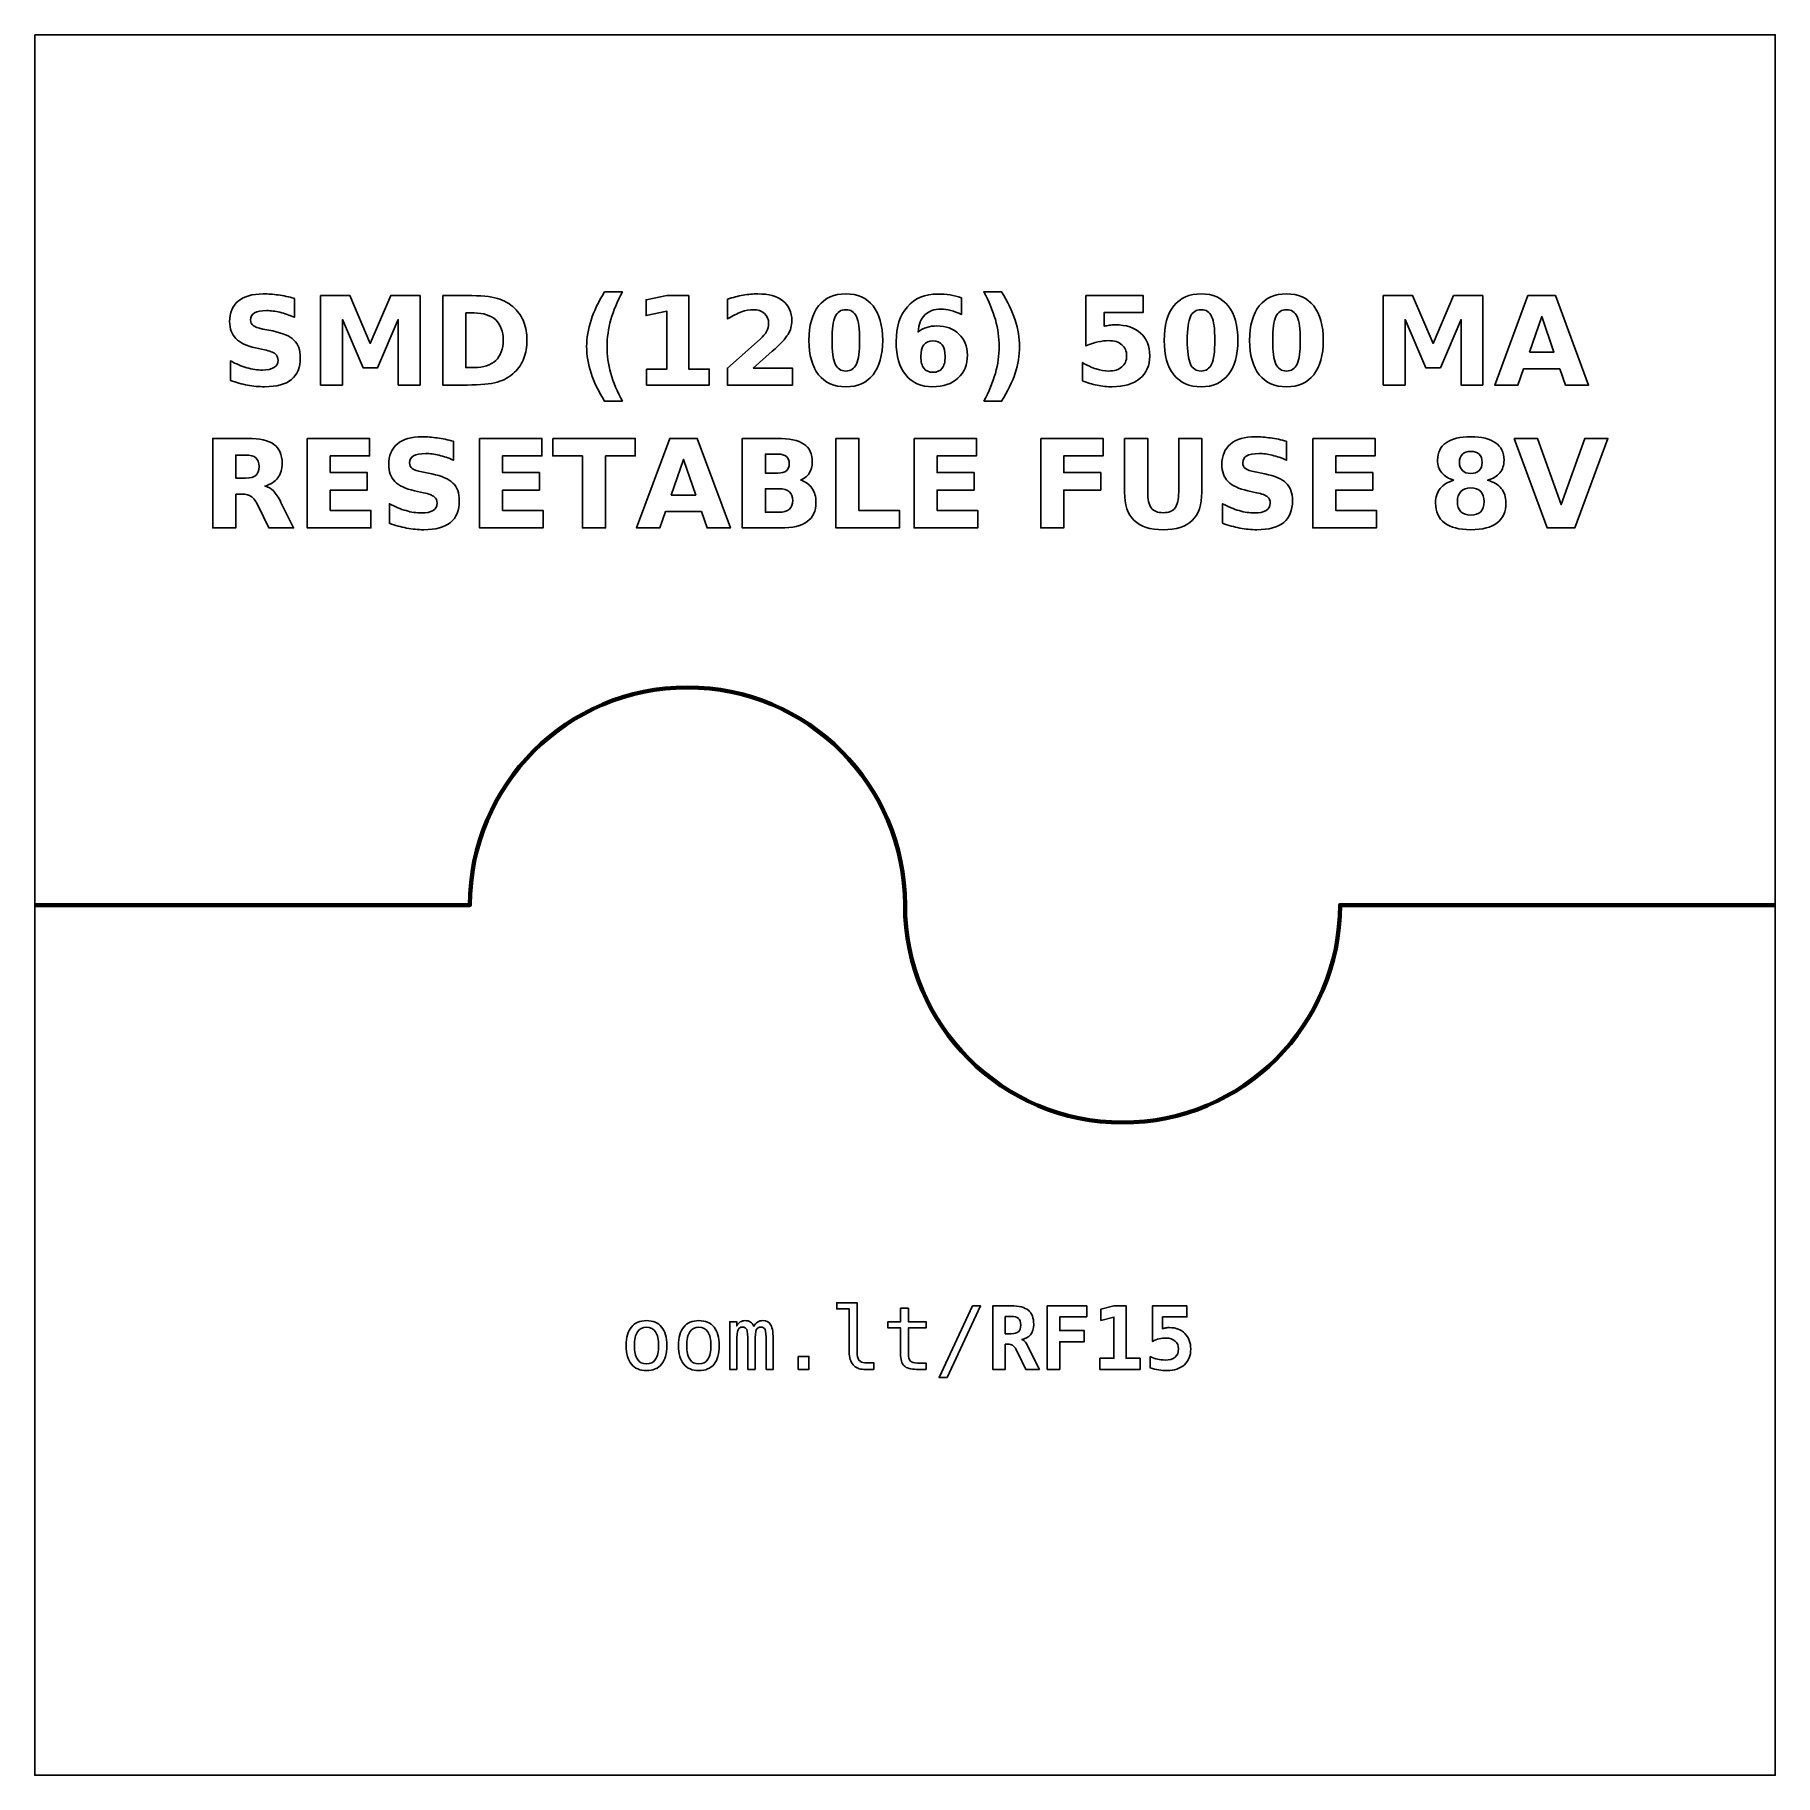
# Model space of a CAD drawing. Header units: centimetres. Extents: x -11.5 to -9.5, y -15.85 to -13.85.
import ezdxf

# ---------------------------------------------------------------- set-up
doc = ezdxf.new("R2010")
doc.units = ezdxf.units.CM
doc.header["$MEASUREMENT"] = 0
doc.layers.add('Layer 1', color=7, linetype='Continuous')

msp = doc.modelspace()

# ---------------------------------------------------------------- linework, layer by layer
at = {"layer": 'Layer 1', "color": 7}
msp.add_open_spline([(-11.5, -13.85), (-11.5, -13.85), (-9.5, -13.85), (-9.5, -13.85), (-9.5, -13.85), (-9.5, -13.85), (-9.5, -15.85), (-9.5, -15.85), (-9.5, -15.85), (-9.5, -15.85), (-11.5, -15.85), (-11.5, -15.85), (-11.5, -15.85), (-11.5, -15.85), (-11.5, -13.85), (-11.5, -13.85)], degree=3, knots=[0, 0, 0, 0, 0.25, 0.25, 0.25, 0.25, 0.5, 0.5, 0.5, 0.5, 0.75, 0.75, 0.75, 0.75, 1, 1, 1, 1], dxfattribs=at)
at = {"layer": 'Layer 1', "color": 250}
for points, knots in [([(-11.20171, -14.15284), (-11.20171, -14.15284), (-11.20171, -14.17459), (-11.20171, -14.17459), (-11.20171, -14.17459), (-11.20736, -14.17207), (-11.21288, -14.17017), (-11.21824, -14.16888), (-11.21824, -14.16888), (-11.22363, -14.16758), (-11.22871, -14.16695), (-11.23348, -14.16695), (-11.23348, -14.16695), (-11.23981, -14.16695), (-11.24451, -14.16782), (-11.24755, -14.16956), (-11.24755, -14.16956), (-11.25058, -14.17132), (-11.25209, -14.17403), (-11.25209, -14.1777), (-11.25209, -14.1777), (-11.25209, -14.18045), (-11.25108, -14.18261), (-11.24903, -14.18414), (-11.24903, -14.18414), (-11.24698, -14.18567), (-11.24327, -14.18701), (-11.23788, -14.18811), (-11.23788, -14.18811), (-11.23788, -14.18811), (-11.22659, -14.19037), (-11.22659, -14.19037), (-11.22659, -14.19037), (-11.21514, -14.19268), (-11.20703, -14.19616), (-11.20221, -14.20086), (-11.20221, -14.20086), (-11.19738, -14.20554), (-11.19496, -14.2122), (-11.19496, -14.22083), (-11.19496, -14.22083), (-11.19496, -14.23219), (-11.19832, -14.24063), (-11.20505, -14.24616), (-11.20505, -14.24616), (-11.21178, -14.25168), (-11.22205, -14.25446), (-11.23588, -14.25446), (-11.23588, -14.25446), (-11.24242, -14.25446), (-11.24896, -14.25385), (-11.25552, -14.2526), (-11.25552, -14.2526), (-11.26208, -14.25135), (-11.26867, -14.24952), (-11.27523, -14.2471), (-11.27523, -14.2471), (-11.27523, -14.2471), (-11.27523, -14.22471), (-11.27523, -14.22471), (-11.27523, -14.22471), (-11.26867, -14.22819), (-11.26232, -14.23082), (-11.25618, -14.23259), (-11.25618, -14.23259), (-11.25004, -14.23435), (-11.24414, -14.23524), (-11.23845, -14.23524), (-11.23845, -14.23524), (-11.23266, -14.23524), (-11.22822, -14.23428), (-11.22514, -14.23235), (-11.22514, -14.23235), (-11.22205, -14.23042), (-11.22053, -14.22767), (-11.22053, -14.22407), (-11.22053, -14.22407), (-11.22053, -14.22087), (-11.22156, -14.21838), (-11.22365, -14.21664), (-11.22365, -14.21664), (-11.22575, -14.2149), (-11.22991, -14.21333), (-11.23617, -14.21196), (-11.23617, -14.21196), (-11.23617, -14.21196), (-11.24644, -14.20968), (-11.24644, -14.20968), (-11.24644, -14.20968), (-11.25672, -14.20747), (-11.26425, -14.20397), (-11.269, -14.19914), (-11.269, -14.19914), (-11.27375, -14.19432), (-11.27612, -14.18781), (-11.27612, -14.17965), (-11.27612, -14.17965), (-11.27612, -14.16939), (-11.27281, -14.16151), (-11.2662, -14.15601), (-11.2662, -14.15601), (-11.25959, -14.15048), (-11.25009, -14.14773), (-11.23767, -14.14773), (-11.23767, -14.14773), (-11.23203, -14.14773), (-11.22622, -14.14816), (-11.22024, -14.149), (-11.22024, -14.149), (-11.21427, -14.14985), (-11.20809, -14.15112), (-11.20171, -14.15284)], [0, 0, 0, 0, 0.0357143, 0.0357143, 0.0357143, 0.0357143, 0.0714286, 0.0714286, 0.0714286, 0.0714286, 0.1071429, 0.1071429, 0.1071429, 0.1071429, 0.1428571, 0.1428571, 0.1428571, 0.1428571, 0.1785714, 0.1785714, 0.1785714, 0.1785714, 0.2142857, 0.2142857, 0.2142857, 0.2142857, 0.25, 0.25, 0.25, 0.25, 0.2857143, 0.2857143, 0.2857143, 0.2857143, 0.3214286, 0.3214286, 0.3214286, 0.3214286, 0.3571429, 0.3571429, 0.3571429, 0.3571429, 0.3928571, 0.3928571, 0.3928571, 0.3928571, 0.4285714, 0.4285714, 0.4285714, 0.4285714, 0.4642857, 0.4642857, 0.4642857, 0.4642857, 0.5, 0.5, 0.5, 0.5, 0.5357143, 0.5357143, 0.5357143, 0.5357143, 0.5714286, 0.5714286, 0.5714286, 0.5714286, 0.6071429, 0.6071429, 0.6071429, 0.6071429, 0.6428571, 0.6428571, 0.6428571, 0.6428571, 0.6785714, 0.6785714, 0.6785714, 0.6785714, 0.7142857, 0.7142857, 0.7142857, 0.7142857, 0.75, 0.75, 0.75, 0.75, 0.7857143, 0.7857143, 0.7857143, 0.7857143, 0.8214286, 0.8214286, 0.8214286, 0.8214286, 0.8571429, 0.8571429, 0.8571429, 0.8571429, 0.8928571, 0.8928571, 0.8928571, 0.8928571, 0.9285714, 0.9285714, 0.9285714, 0.9285714, 0.9642857, 0.9642857, 0.9642857, 0.9642857, 1, 1, 1, 1]), ([(-11.17168, -14.14959), (-11.17168, -14.14959), (-11.13793, -14.14959), (-11.13793, -14.14959), (-11.13793, -14.14959), (-11.13793, -14.14959), (-11.11448, -14.20465), (-11.11448, -14.20465), (-11.11448, -14.20465), (-11.11448, -14.20465), (-11.09092, -14.14959), (-11.09092, -14.14959), (-11.09092, -14.14959), (-11.09092, -14.14959), (-11.05724, -14.14959), (-11.05724, -14.14959), (-11.05724, -14.14959), (-11.05724, -14.14959), (-11.05724, -14.25246), (-11.05724, -14.25246), (-11.05724, -14.25246), (-11.05724, -14.25246), (-11.08231, -14.25246), (-11.08231, -14.25246), (-11.08231, -14.25246), (-11.08231, -14.25246), (-11.08231, -14.17722), (-11.08231, -14.17722), (-11.08231, -14.17722), (-11.08231, -14.17722), (-11.10602, -14.23268), (-11.10602, -14.23268), (-11.10602, -14.23268), (-11.10602, -14.23268), (-11.12283, -14.23268), (-11.12283, -14.23268), (-11.12283, -14.23268), (-11.12283, -14.23268), (-11.14654, -14.17722), (-11.14654, -14.17722), (-11.14654, -14.17722), (-11.14654, -14.17722), (-11.14654, -14.25246), (-11.14654, -14.25246), (-11.14654, -14.25246), (-11.14654, -14.25246), (-11.17168, -14.25246), (-11.17168, -14.25246), (-11.17168, -14.25246), (-11.17168, -14.25246), (-11.17168, -14.14959), (-11.17168, -14.14959)], [0, 0, 0, 0, 0.0769231, 0.0769231, 0.0769231, 0.0769231, 0.1538462, 0.1538462, 0.1538462, 0.1538462, 0.2307692, 0.2307692, 0.2307692, 0.2307692, 0.3076923, 0.3076923, 0.3076923, 0.3076923, 0.3846154, 0.3846154, 0.3846154, 0.3846154, 0.4615385, 0.4615385, 0.4615385, 0.4615385, 0.5384615, 0.5384615, 0.5384615, 0.5384615, 0.6153846, 0.6153846, 0.6153846, 0.6153846, 0.6923077, 0.6923077, 0.6923077, 0.6923077, 0.7692308, 0.7692308, 0.7692308, 0.7692308, 0.8461538, 0.8461538, 0.8461538, 0.8461538, 0.9230769, 0.9230769, 0.9230769, 0.9230769, 1, 1, 1, 1]), ([(-11.03125, -14.14959), (-11.03125, -14.14959), (-11.00326, -14.14959), (-11.00326, -14.14959), (-11.00326, -14.14959), (-10.98765, -14.14959), (-10.97603, -14.1507), (-10.96839, -14.15293), (-10.96839, -14.15293), (-10.96074, -14.15516), (-10.95418, -14.15893), (-10.9487, -14.16427), (-10.9487, -14.16427), (-10.94388, -14.1689), (-10.94031, -14.17426), (-10.93795, -14.18033), (-10.93795, -14.18033), (-10.93563, -14.18637), (-10.93445, -14.19324), (-10.93445, -14.20093), (-10.93445, -14.20093), (-10.93445, -14.20869), (-10.93563, -14.21561), (-10.93795, -14.2217), (-10.93795, -14.2217), (-10.94031, -14.22779), (-10.94388, -14.23315), (-10.9487, -14.23778), (-10.9487, -14.23778), (-10.95423, -14.24312), (-10.96084, -14.24689), (-10.96855, -14.24912), (-10.96855, -14.24912), (-10.97627, -14.25135), (-10.98784, -14.25246), (-11.00326, -14.25246), (-11.00326, -14.25246), (-11.00326, -14.25246), (-11.03125, -14.25246), (-11.03125, -14.25246), (-11.03125, -14.25246), (-11.03125, -14.25246), (-11.03125, -14.14959), (-11.03125, -14.14959)], [0, 0, 0, 0, 0.0909091, 0.0909091, 0.0909091, 0.0909091, 0.1818182, 0.1818182, 0.1818182, 0.1818182, 0.2727273, 0.2727273, 0.2727273, 0.2727273, 0.3636364, 0.3636364, 0.3636364, 0.3636364, 0.4545455, 0.4545455, 0.4545455, 0.4545455, 0.5454545, 0.5454545, 0.5454545, 0.5454545, 0.6363636, 0.6363636, 0.6363636, 0.6363636, 0.7272727, 0.7272727, 0.7272727, 0.7272727, 0.8181818, 0.8181818, 0.8181818, 0.8181818, 0.9090909, 0.9090909, 0.9090909, 0.9090909, 1, 1, 1, 1]), ([(-10.82476, -14.27106), (-10.82476, -14.27106), (-10.84522, -14.27106), (-10.84522, -14.27106), (-10.84522, -14.27106), (-10.85225, -14.25973), (-10.85745, -14.24893), (-10.86079, -14.2387), (-10.86079, -14.2387), (-10.86415, -14.22849), (-10.86582, -14.21836), (-10.86582, -14.20829), (-10.86582, -14.20829), (-10.86582, -14.19823), (-10.86413, -14.18804), (-10.86077, -14.17774), (-10.86077, -14.17774), (-10.85738, -14.16742), (-10.85221, -14.15665), (-10.84522, -14.14538), (-10.84522, -14.14538), (-10.84522, -14.14538), (-10.82476, -14.14538), (-10.82476, -14.14538), (-10.82476, -14.14538), (-10.83064, -14.15627), (-10.83504, -14.16692), (-10.83798, -14.17732), (-10.83798, -14.17732), (-10.84092, -14.18771), (-10.8424, -14.19799), (-10.8424, -14.20815), (-10.8424, -14.20815), (-10.8424, -14.21831), (-10.84094, -14.22859), (-10.83803, -14.23903), (-10.83803, -14.23903), (-10.83511, -14.24945), (-10.83069, -14.26013), (-10.82476, -14.27106)], [0, 0, 0, 0, 0.1, 0.1, 0.1, 0.1, 0.2, 0.2, 0.2, 0.2, 0.3, 0.3, 0.3, 0.3, 0.4, 0.4, 0.4, 0.4, 0.5, 0.5, 0.5, 0.5, 0.6, 0.6, 0.6, 0.6, 0.7, 0.7, 0.7, 0.7, 0.8, 0.8, 0.8, 0.8, 0.9, 0.9, 0.9, 0.9, 1, 1, 1, 1]), ([(-10.79694, -14.23414), (-10.79694, -14.23414), (-10.77351, -14.23414), (-10.77351, -14.23414), (-10.77351, -14.23414), (-10.77351, -14.23414), (-10.77351, -14.16765), (-10.77351, -14.16765), (-10.77351, -14.16765), (-10.77351, -14.16765), (-10.79755, -14.17262), (-10.79755, -14.17262), (-10.79755, -14.17262), (-10.79755, -14.17262), (-10.79755, -14.15455), (-10.79755, -14.15455), (-10.79755, -14.15455), (-10.79755, -14.15455), (-10.77365, -14.14959), (-10.77365, -14.14959), (-10.77365, -14.14959), (-10.77365, -14.14959), (-10.74844, -14.14959), (-10.74844, -14.14959), (-10.74844, -14.14959), (-10.74844, -14.14959), (-10.74844, -14.23414), (-10.74844, -14.23414), (-10.74844, -14.23414), (-10.74844, -14.23414), (-10.72502, -14.23414), (-10.72502, -14.23414), (-10.72502, -14.23414), (-10.72502, -14.23414), (-10.72502, -14.25246), (-10.72502, -14.25246), (-10.72502, -14.25246), (-10.72502, -14.25246), (-10.79694, -14.25246), (-10.79694, -14.25246), (-10.79694, -14.25246), (-10.79694, -14.25246), (-10.79694, -14.23414), (-10.79694, -14.23414)], [0, 0, 0, 0, 0.0909091, 0.0909091, 0.0909091, 0.0909091, 0.1818182, 0.1818182, 0.1818182, 0.1818182, 0.2727273, 0.2727273, 0.2727273, 0.2727273, 0.3636364, 0.3636364, 0.3636364, 0.3636364, 0.4545455, 0.4545455, 0.4545455, 0.4545455, 0.5454545, 0.5454545, 0.5454545, 0.5454545, 0.6363636, 0.6363636, 0.6363636, 0.6363636, 0.7272727, 0.7272727, 0.7272727, 0.7272727, 0.8181818, 0.8181818, 0.8181818, 0.8181818, 0.9090909, 0.9090909, 0.9090909, 0.9090909, 1, 1, 1, 1]), ([(-10.67462, -14.23296), (-10.67462, -14.23296), (-10.62934, -14.23296), (-10.62934, -14.23296), (-10.62934, -14.23296), (-10.62934, -14.23296), (-10.62934, -14.25246), (-10.62934, -14.25246), (-10.62934, -14.25246), (-10.62934, -14.25246), (-10.70411, -14.25246), (-10.70411, -14.25246), (-10.70411, -14.25246), (-10.70411, -14.25246), (-10.70411, -14.23296), (-10.70411, -14.23296), (-10.70411, -14.23296), (-10.70411, -14.23296), (-10.66655, -14.19983), (-10.66655, -14.19983), (-10.66655, -14.19983), (-10.66319, -14.19679), (-10.66072, -14.19383), (-10.65912, -14.19094), (-10.65912, -14.19094), (-10.6575, -14.18804), (-10.6567, -14.18503), (-10.6567, -14.1819), (-10.6567, -14.1819), (-10.6567, -14.17708), (-10.65832, -14.1732), (-10.66156, -14.17026), (-10.66156, -14.17026), (-10.66479, -14.16732), (-10.66909, -14.16587), (-10.67448, -14.16587), (-10.67448, -14.16587), (-10.67861, -14.16587), (-10.68313, -14.16676), (-10.68805, -14.16852), (-10.68805, -14.16852), (-10.69296, -14.17029), (-10.69823, -14.17292), (-10.70383, -14.1764), (-10.70383, -14.1764), (-10.70383, -14.1764), (-10.70383, -14.1538), (-10.70383, -14.1538), (-10.70383, -14.1538), (-10.69785, -14.15183), (-10.69195, -14.15032), (-10.68612, -14.14929), (-10.68612, -14.14929), (-10.68028, -14.14825), (-10.67457, -14.14773), (-10.66895, -14.14773), (-10.66895, -14.14773), (-10.65665, -14.14773), (-10.64708, -14.15044), (-10.64026, -14.15587), (-10.64026, -14.15587), (-10.63344, -14.16128), (-10.63003, -14.16883), (-10.63003, -14.17854), (-10.63003, -14.17854), (-10.63003, -14.18414), (-10.63148, -14.18936), (-10.63438, -14.19421), (-10.63438, -14.19421), (-10.63727, -14.19905), (-10.64336, -14.20554), (-10.65263, -14.21368), (-10.65263, -14.21368), (-10.65263, -14.21368), (-10.67462, -14.23296), (-10.67462, -14.23296)], [0, 0, 0, 0, 0.0526316, 0.0526316, 0.0526316, 0.0526316, 0.1052632, 0.1052632, 0.1052632, 0.1052632, 0.1578947, 0.1578947, 0.1578947, 0.1578947, 0.2105263, 0.2105263, 0.2105263, 0.2105263, 0.2631579, 0.2631579, 0.2631579, 0.2631579, 0.3157895, 0.3157895, 0.3157895, 0.3157895, 0.3684211, 0.3684211, 0.3684211, 0.3684211, 0.4210526, 0.4210526, 0.4210526, 0.4210526, 0.4736842, 0.4736842, 0.4736842, 0.4736842, 0.5263158, 0.5263158, 0.5263158, 0.5263158, 0.5789474, 0.5789474, 0.5789474, 0.5789474, 0.6315789, 0.6315789, 0.6315789, 0.6315789, 0.6842105, 0.6842105, 0.6842105, 0.6842105, 0.7368421, 0.7368421, 0.7368421, 0.7368421, 0.7894737, 0.7894737, 0.7894737, 0.7894737, 0.8421053, 0.8421053, 0.8421053, 0.8421053, 0.8947368, 0.8947368, 0.8947368, 0.8947368, 0.9473684, 0.9473684, 0.9473684, 0.9473684, 1, 1, 1, 1]), ([(-10.52565, -14.20112), (-10.52565, -14.21817), (-10.52932, -14.23132), (-10.53668, -14.24058), (-10.53668, -14.24058), (-10.54402, -14.24983), (-10.55446, -14.25446), (-10.56796, -14.25446), (-10.56796, -14.25446), (-10.58151, -14.25446), (-10.59197, -14.24983), (-10.59931, -14.24058), (-10.59931, -14.24058), (-10.60667, -14.23132), (-10.61034, -14.21817), (-10.61034, -14.20112), (-10.61034, -14.20112), (-10.61034, -14.18405), (-10.60667, -14.17087), (-10.59931, -14.16161), (-10.59931, -14.16161), (-10.59197, -14.15237), (-10.58151, -14.14773), (-10.56796, -14.14773), (-10.56796, -14.14773), (-10.55446, -14.14773), (-10.54402, -14.15237), (-10.53668, -14.16161), (-10.53668, -14.16161), (-10.52932, -14.17087), (-10.52565, -14.18405), (-10.52565, -14.20112)], [0, 0, 0, 0, 0.125, 0.125, 0.125, 0.125, 0.25, 0.25, 0.25, 0.25, 0.375, 0.375, 0.375, 0.375, 0.5, 0.5, 0.5, 0.5, 0.625, 0.625, 0.625, 0.625, 0.75, 0.75, 0.75, 0.75, 0.875, 0.875, 0.875, 0.875, 1, 1, 1, 1]), ([(-10.43506, -14.15227), (-10.43506, -14.15227), (-10.43506, -14.1713), (-10.43506, -14.1713), (-10.43506, -14.1713), (-10.43943, -14.16923), (-10.44352, -14.1677), (-10.44738, -14.16671), (-10.44738, -14.16671), (-10.45124, -14.16572), (-10.45502, -14.16523), (-10.45869, -14.16523), (-10.45869, -14.16523), (-10.4666, -14.16523), (-10.47273, -14.16742), (-10.47715, -14.17182), (-10.47715, -14.17182), (-10.48155, -14.17619), (-10.48414, -14.1827), (-10.48487, -14.19134), (-10.48487, -14.19134), (-10.48184, -14.1891), (-10.47854, -14.18741), (-10.47501, -14.18628), (-10.47501, -14.18628), (-10.47149, -14.18515), (-10.46763, -14.18459), (-10.46344, -14.18459), (-10.46344, -14.18459), (-10.45293, -14.18459), (-10.44444, -14.18767), (-10.438, -14.19383), (-10.438, -14.19383), (-10.43153, -14.19997), (-10.42831, -14.20803), (-10.42831, -14.21801), (-10.42831, -14.21801), (-10.42831, -14.22904), (-10.43191, -14.23786), (-10.43913, -14.24451), (-10.43913, -14.24451), (-10.44632, -14.25114), (-10.45601, -14.25446), (-10.46812, -14.25446), (-10.46812, -14.25446), (-10.48148, -14.25446), (-10.49183, -14.24994), (-10.49917, -14.24091), (-10.49917, -14.24091), (-10.50648, -14.2319), (-10.51015, -14.21909), (-10.51015, -14.20251), (-10.51015, -14.20251), (-10.51015, -14.18553), (-10.50587, -14.17217), (-10.49731, -14.16246), (-10.49731, -14.16246), (-10.48873, -14.15274), (-10.47699, -14.14787), (-10.46206, -14.14787), (-10.46206, -14.14787), (-10.45733, -14.14787), (-10.45274, -14.14825), (-10.44827, -14.14898), (-10.44827, -14.14898), (-10.44383, -14.14971), (-10.43943, -14.15081), (-10.43506, -14.15227)], [0, 0, 0, 0, 0.0588235, 0.0588235, 0.0588235, 0.0588235, 0.1176471, 0.1176471, 0.1176471, 0.1176471, 0.1764706, 0.1764706, 0.1764706, 0.1764706, 0.2352941, 0.2352941, 0.2352941, 0.2352941, 0.2941176, 0.2941176, 0.2941176, 0.2941176, 0.3529412, 0.3529412, 0.3529412, 0.3529412, 0.4117647, 0.4117647, 0.4117647, 0.4117647, 0.4705882, 0.4705882, 0.4705882, 0.4705882, 0.5294118, 0.5294118, 0.5294118, 0.5294118, 0.5882353, 0.5882353, 0.5882353, 0.5882353, 0.6470588, 0.6470588, 0.6470588, 0.6470588, 0.7058824, 0.7058824, 0.7058824, 0.7058824, 0.7647059, 0.7647059, 0.7647059, 0.7647059, 0.8235294, 0.8235294, 0.8235294, 0.8235294, 0.8823529, 0.8823529, 0.8823529, 0.8823529, 0.9411765, 0.9411765, 0.9411765, 0.9411765, 1, 1, 1, 1]), ([(-10.40942, -14.27106), (-10.40354, -14.26013), (-10.39912, -14.24945), (-10.39618, -14.23903), (-10.39618, -14.23903), (-10.39324, -14.22859), (-10.39178, -14.21831), (-10.39178, -14.20815), (-10.39178, -14.20815), (-10.39178, -14.19799), (-10.39324, -14.18771), (-10.39618, -14.17732), (-10.39618, -14.17732), (-10.39912, -14.16692), (-10.40354, -14.15627), (-10.40942, -14.14538), (-10.40942, -14.14538), (-10.40942, -14.14538), (-10.38896, -14.14538), (-10.38896, -14.14538), (-10.38896, -14.14538), (-10.38198, -14.15665), (-10.3768, -14.16742), (-10.37341, -14.17774), (-10.37341, -14.17774), (-10.37005, -14.18804), (-10.36836, -14.19823), (-10.36836, -14.20829), (-10.36836, -14.20829), (-10.36836, -14.21836), (-10.37003, -14.22849), (-10.37339, -14.2387), (-10.37339, -14.2387), (-10.37673, -14.24893), (-10.38193, -14.25973), (-10.38896, -14.27106), (-10.38896, -14.27106), (-10.38896, -14.27106), (-10.40942, -14.27106), (-10.40942, -14.27106)], [0, 0, 0, 0, 0.1, 0.1, 0.1, 0.1, 0.2, 0.2, 0.2, 0.2, 0.3, 0.3, 0.3, 0.3, 0.4, 0.4, 0.4, 0.4, 0.5, 0.5, 0.5, 0.5, 0.6, 0.6, 0.6, 0.6, 0.7, 0.7, 0.7, 0.7, 0.8, 0.8, 0.8, 0.8, 0.9, 0.9, 0.9, 0.9, 1, 1, 1, 1]), ([(-10.29213, -14.14959), (-10.29213, -14.14959), (-10.22619, -14.14959), (-10.22619, -14.14959), (-10.22619, -14.14959), (-10.22619, -14.14959), (-10.22619, -14.16909), (-10.22619, -14.16909), (-10.22619, -14.16909), (-10.22619, -14.16909), (-10.27099, -14.16909), (-10.27099, -14.16909), (-10.27099, -14.16909), (-10.27099, -14.16909), (-10.27099, -14.18501), (-10.27099, -14.18501), (-10.27099, -14.18501), (-10.26897, -14.18447), (-10.26694, -14.18405), (-10.2649, -14.18374), (-10.2649, -14.18374), (-10.26285, -14.18343), (-10.26071, -14.18329), (-10.25852, -14.18329), (-10.25852, -14.18329), (-10.24597, -14.18329), (-10.23621, -14.18642), (-10.22922, -14.1927), (-10.22922, -14.1927), (-10.22224, -14.19896), (-10.21876, -14.2077), (-10.21876, -14.2189), (-10.21876, -14.2189), (-10.21876, -14.23002), (-10.22257, -14.23873), (-10.23016, -14.24503), (-10.23016, -14.24503), (-10.23776, -14.25131), (-10.24832, -14.25446), (-10.26182, -14.25446), (-10.26182, -14.25446), (-10.26765, -14.25446), (-10.27344, -14.25389), (-10.27915, -14.25277), (-10.27915, -14.25277), (-10.28487, -14.25164), (-10.29056, -14.24994), (-10.2962, -14.24764), (-10.2962, -14.24764), (-10.2962, -14.24764), (-10.2962, -14.22675), (-10.2962, -14.22675), (-10.2962, -14.22675), (-10.2906, -14.22998), (-10.28529, -14.23238), (-10.28026, -14.23397), (-10.28026, -14.23397), (-10.27522, -14.2356), (-10.27047, -14.2364), (-10.26603, -14.2364), (-10.26603, -14.2364), (-10.25958, -14.2364), (-10.25453, -14.23482), (-10.25083, -14.23167), (-10.25083, -14.23167), (-10.24714, -14.22854), (-10.24528, -14.22429), (-10.24528, -14.2189), (-10.24528, -14.2189), (-10.24528, -14.21349), (-10.24714, -14.20923), (-10.25083, -14.20611), (-10.25083, -14.20611), (-10.25453, -14.20298), (-10.25958, -14.20143), (-10.26603, -14.20143), (-10.26603, -14.20143), (-10.26984, -14.20143), (-10.27391, -14.20192), (-10.27821, -14.20291), (-10.27821, -14.20291), (-10.28254, -14.20389), (-10.28717, -14.20542), (-10.29213, -14.20749), (-10.29213, -14.20749), (-10.29213, -14.20749), (-10.29213, -14.14959), (-10.29213, -14.14959)], [0, 0, 0, 0, 0.0454545, 0.0454545, 0.0454545, 0.0454545, 0.0909091, 0.0909091, 0.0909091, 0.0909091, 0.1363636, 0.1363636, 0.1363636, 0.1363636, 0.1818182, 0.1818182, 0.1818182, 0.1818182, 0.2272727, 0.2272727, 0.2272727, 0.2272727, 0.2727273, 0.2727273, 0.2727273, 0.2727273, 0.3181818, 0.3181818, 0.3181818, 0.3181818, 0.3636364, 0.3636364, 0.3636364, 0.3636364, 0.4090909, 0.4090909, 0.4090909, 0.4090909, 0.4545455, 0.4545455, 0.4545455, 0.4545455, 0.5, 0.5, 0.5, 0.5, 0.5454545, 0.5454545, 0.5454545, 0.5454545, 0.5909091, 0.5909091, 0.5909091, 0.5909091, 0.6363636, 0.6363636, 0.6363636, 0.6363636, 0.6818182, 0.6818182, 0.6818182, 0.6818182, 0.7272727, 0.7272727, 0.7272727, 0.7272727, 0.7727273, 0.7727273, 0.7727273, 0.7727273, 0.8181818, 0.8181818, 0.8181818, 0.8181818, 0.8636364, 0.8636364, 0.8636364, 0.8636364, 0.9090909, 0.9090909, 0.9090909, 0.9090909, 0.9545455, 0.9545455, 0.9545455, 0.9545455, 1, 1, 1, 1]), ([(-10.11746, -14.20112), (-10.11746, -14.21817), (-10.12113, -14.23132), (-10.12849, -14.24058), (-10.12849, -14.24058), (-10.13583, -14.24983), (-10.14627, -14.25446), (-10.15977, -14.25446), (-10.15977, -14.25446), (-10.17332, -14.25446), (-10.18378, -14.24983), (-10.19112, -14.24058), (-10.19112, -14.24058), (-10.19848, -14.23132), (-10.20215, -14.21817), (-10.20215, -14.20112), (-10.20215, -14.20112), (-10.20215, -14.18405), (-10.19848, -14.17087), (-10.19112, -14.16161), (-10.19112, -14.16161), (-10.18378, -14.15237), (-10.17332, -14.14773), (-10.15977, -14.14773), (-10.15977, -14.14773), (-10.14627, -14.14773), (-10.13583, -14.15237), (-10.12849, -14.16161), (-10.12849, -14.16161), (-10.12113, -14.17087), (-10.11746, -14.18405), (-10.11746, -14.20112)], [0, 0, 0, 0, 0.125, 0.125, 0.125, 0.125, 0.25, 0.25, 0.25, 0.25, 0.375, 0.375, 0.375, 0.375, 0.5, 0.5, 0.5, 0.5, 0.625, 0.625, 0.625, 0.625, 0.75, 0.75, 0.75, 0.75, 0.875, 0.875, 0.875, 0.875, 1, 1, 1, 1]), ([(-10.01927, -14.20112), (-10.01927, -14.21817), (-10.02294, -14.23132), (-10.0303, -14.24058), (-10.0303, -14.24058), (-10.03764, -14.24983), (-10.04808, -14.25446), (-10.06158, -14.25446), (-10.06158, -14.25446), (-10.07513, -14.25446), (-10.08559, -14.24983), (-10.09293, -14.24058), (-10.09293, -14.24058), (-10.10029, -14.23132), (-10.10396, -14.21817), (-10.10396, -14.20112), (-10.10396, -14.20112), (-10.10396, -14.18405), (-10.10029, -14.17087), (-10.09293, -14.16161), (-10.09293, -14.16161), (-10.08559, -14.15237), (-10.07513, -14.14773), (-10.06158, -14.14773), (-10.06158, -14.14773), (-10.04808, -14.14773), (-10.03764, -14.15237), (-10.0303, -14.16161), (-10.0303, -14.16161), (-10.02294, -14.17087), (-10.01927, -14.18405), (-10.01927, -14.20112)], [0, 0, 0, 0, 0.125, 0.125, 0.125, 0.125, 0.25, 0.25, 0.25, 0.25, 0.375, 0.375, 0.375, 0.375, 0.5, 0.5, 0.5, 0.5, 0.625, 0.625, 0.625, 0.625, 0.75, 0.75, 0.75, 0.75, 0.875, 0.875, 0.875, 0.875, 1, 1, 1, 1]), ([(-9.95043, -14.14959), (-9.95043, -14.14959), (-9.91668, -14.14959), (-9.91668, -14.14959), (-9.91668, -14.14959), (-9.91668, -14.14959), (-9.89323, -14.20465), (-9.89323, -14.20465), (-9.89323, -14.20465), (-9.89323, -14.20465), (-9.86967, -14.14959), (-9.86967, -14.14959), (-9.86967, -14.14959), (-9.86967, -14.14959), (-9.83599, -14.14959), (-9.83599, -14.14959), (-9.83599, -14.14959), (-9.83599, -14.14959), (-9.83599, -14.25246), (-9.83599, -14.25246), (-9.83599, -14.25246), (-9.83599, -14.25246), (-9.86106, -14.25246), (-9.86106, -14.25246), (-9.86106, -14.25246), (-9.86106, -14.25246), (-9.86106, -14.17722), (-9.86106, -14.17722), (-9.86106, -14.17722), (-9.86106, -14.17722), (-9.88477, -14.23268), (-9.88477, -14.23268), (-9.88477, -14.23268), (-9.88477, -14.23268), (-9.90158, -14.23268), (-9.90158, -14.23268), (-9.90158, -14.23268), (-9.90158, -14.23268), (-9.92529, -14.17722), (-9.92529, -14.17722), (-9.92529, -14.17722), (-9.92529, -14.17722), (-9.92529, -14.25246), (-9.92529, -14.25246), (-9.92529, -14.25246), (-9.92529, -14.25246), (-9.95043, -14.25246), (-9.95043, -14.25246), (-9.95043, -14.25246), (-9.95043, -14.25246), (-9.95043, -14.14959), (-9.95043, -14.14959)], [0, 0, 0, 0, 0.0769231, 0.0769231, 0.0769231, 0.0769231, 0.1538462, 0.1538462, 0.1538462, 0.1538462, 0.2307692, 0.2307692, 0.2307692, 0.2307692, 0.3076923, 0.3076923, 0.3076923, 0.3076923, 0.3846154, 0.3846154, 0.3846154, 0.3846154, 0.4615385, 0.4615385, 0.4615385, 0.4615385, 0.5384615, 0.5384615, 0.5384615, 0.5384615, 0.6153846, 0.6153846, 0.6153846, 0.6153846, 0.6923077, 0.6923077, 0.6923077, 0.6923077, 0.7692308, 0.7692308, 0.7692308, 0.7692308, 0.8461538, 0.8461538, 0.8461538, 0.8461538, 0.9230769, 0.9230769, 0.9230769, 0.9230769, 1, 1, 1, 1]), ([(-9.74758, -14.23374), (-9.74758, -14.23374), (-9.78907, -14.23374), (-9.78907, -14.23374), (-9.78907, -14.23374), (-9.78907, -14.23374), (-9.79561, -14.25246), (-9.79561, -14.25246), (-9.79561, -14.25246), (-9.79561, -14.25246), (-9.82228, -14.25246), (-9.82228, -14.25246), (-9.82228, -14.25246), (-9.82228, -14.25246), (-9.78418, -14.14959), (-9.78418, -14.14959), (-9.78418, -14.14959), (-9.78418, -14.14959), (-9.75255, -14.14959), (-9.75255, -14.14959), (-9.75255, -14.14959), (-9.75255, -14.14959), (-9.71445, -14.25246), (-9.71445, -14.25246), (-9.71445, -14.25246), (-9.71445, -14.25246), (-9.74112, -14.25246), (-9.74112, -14.25246), (-9.74112, -14.25246), (-9.74112, -14.25246), (-9.74758, -14.23374), (-9.74758, -14.23374)], [0, 0, 0, 0, 0.125, 0.125, 0.125, 0.125, 0.25, 0.25, 0.25, 0.25, 0.375, 0.375, 0.375, 0.375, 0.5, 0.5, 0.5, 0.5, 0.625, 0.625, 0.625, 0.625, 0.75, 0.75, 0.75, 0.75, 0.875, 0.875, 0.875, 0.875, 1, 1, 1, 1]), ([(-11.00472, -14.16965), (-11.00472, -14.16965), (-11.00472, -14.2324), (-11.00472, -14.2324), (-11.00472, -14.2324), (-11.00472, -14.2324), (-10.99522, -14.2324), (-10.99522, -14.2324), (-10.99522, -14.2324), (-10.98438, -14.2324), (-10.9761, -14.22972), (-10.97039, -14.22433), (-10.97039, -14.22433), (-10.96467, -14.21897), (-10.9618, -14.21116), (-10.9618, -14.20093), (-10.9618, -14.20093), (-10.9618, -14.19072), (-10.96465, -14.18296), (-10.97034, -14.17765), (-10.97034, -14.17765), (-10.97603, -14.17231), (-10.98433, -14.16965), (-10.99522, -14.16965), (-10.99522, -14.16965), (-10.99522, -14.16965), (-11.00472, -14.16965), (-11.00472, -14.16965)], [0, 0, 0, 0, 0.1428571, 0.1428571, 0.1428571, 0.1428571, 0.2857143, 0.2857143, 0.2857143, 0.2857143, 0.4285714, 0.4285714, 0.4285714, 0.4285714, 0.5714286, 0.5714286, 0.5714286, 0.5714286, 0.7142857, 0.7142857, 0.7142857, 0.7142857, 0.8571429, 0.8571429, 0.8571429, 0.8571429, 1, 1, 1, 1]), ([(-10.55218, -14.20093), (-10.55218, -14.18807), (-10.55338, -14.17901), (-10.5558, -14.17374), (-10.5558, -14.17374), (-10.5582, -14.1685), (-10.56227, -14.16587), (-10.56796, -14.16587), (-10.56796, -14.16587), (-10.57365, -14.16587), (-10.57772, -14.1685), (-10.58017, -14.17374), (-10.58017, -14.17374), (-10.58259, -14.17901), (-10.58381, -14.18807), (-10.58381, -14.20093), (-10.58381, -14.20093), (-10.58381, -14.21391), (-10.58259, -14.22309), (-10.58017, -14.2284), (-10.58017, -14.2284), (-10.57772, -14.23374), (-10.57365, -14.2364), (-10.56796, -14.2364), (-10.56796, -14.2364), (-10.56232, -14.2364), (-10.55827, -14.23374), (-10.55582, -14.2284), (-10.55582, -14.2284), (-10.5534, -14.22309), (-10.55218, -14.21391), (-10.55218, -14.20093)], [0, 0, 0, 0, 0.125, 0.125, 0.125, 0.125, 0.25, 0.25, 0.25, 0.25, 0.375, 0.375, 0.375, 0.375, 0.5, 0.5, 0.5, 0.5, 0.625, 0.625, 0.625, 0.625, 0.75, 0.75, 0.75, 0.75, 0.875, 0.875, 0.875, 0.875, 1, 1, 1, 1]), ([(-10.14399, -14.20093), (-10.14399, -14.18807), (-10.14519, -14.17901), (-10.14761, -14.17374), (-10.14761, -14.17374), (-10.15001, -14.1685), (-10.15408, -14.16587), (-10.15977, -14.16587), (-10.15977, -14.16587), (-10.16546, -14.16587), (-10.16953, -14.1685), (-10.17198, -14.17374), (-10.17198, -14.17374), (-10.1744, -14.17901), (-10.17562, -14.18807), (-10.17562, -14.20093), (-10.17562, -14.20093), (-10.17562, -14.21391), (-10.1744, -14.22309), (-10.17198, -14.2284), (-10.17198, -14.2284), (-10.16953, -14.23374), (-10.16546, -14.2364), (-10.15977, -14.2364), (-10.15977, -14.2364), (-10.15413, -14.2364), (-10.15008, -14.23374), (-10.14763, -14.2284), (-10.14763, -14.2284), (-10.14521, -14.22309), (-10.14399, -14.21391), (-10.14399, -14.20093)], [0, 0, 0, 0, 0.125, 0.125, 0.125, 0.125, 0.25, 0.25, 0.25, 0.25, 0.375, 0.375, 0.375, 0.375, 0.5, 0.5, 0.5, 0.5, 0.625, 0.625, 0.625, 0.625, 0.75, 0.75, 0.75, 0.75, 0.875, 0.875, 0.875, 0.875, 1, 1, 1, 1]), ([(-10.0458, -14.20093), (-10.0458, -14.18807), (-10.047, -14.17901), (-10.04942, -14.17374), (-10.04942, -14.17374), (-10.05182, -14.1685), (-10.05589, -14.16587), (-10.06158, -14.16587), (-10.06158, -14.16587), (-10.06727, -14.16587), (-10.07134, -14.1685), (-10.07379, -14.17374), (-10.07379, -14.17374), (-10.07621, -14.17901), (-10.07743, -14.18807), (-10.07743, -14.20093), (-10.07743, -14.20093), (-10.07743, -14.21391), (-10.07621, -14.22309), (-10.07379, -14.2284), (-10.07379, -14.2284), (-10.07134, -14.23374), (-10.06727, -14.2364), (-10.06158, -14.2364), (-10.06158, -14.2364), (-10.05594, -14.2364), (-10.05189, -14.23374), (-10.04944, -14.2284), (-10.04944, -14.2284), (-10.04702, -14.22309), (-10.0458, -14.21391), (-10.0458, -14.20093)], [0, 0, 0, 0, 0.125, 0.125, 0.125, 0.125, 0.25, 0.25, 0.25, 0.25, 0.375, 0.375, 0.375, 0.375, 0.5, 0.5, 0.5, 0.5, 0.625, 0.625, 0.625, 0.625, 0.75, 0.75, 0.75, 0.75, 0.875, 0.875, 0.875, 0.875, 1, 1, 1, 1]), ([(-9.78246, -14.21464), (-9.78246, -14.21464), (-9.75426, -14.21464), (-9.75426, -14.21464), (-9.75426, -14.21464), (-9.75426, -14.21464), (-9.76833, -14.17372), (-9.76833, -14.17372), (-9.76833, -14.17372), (-9.76833, -14.17372), (-9.78246, -14.21464), (-9.78246, -14.21464)], [0, 0, 0, 0, 0.3333333, 0.3333333, 0.3333333, 0.3333333, 0.6666667, 0.6666667, 0.6666667, 0.6666667, 1, 1, 1, 1]), ([(-10.46784, -14.20168), (-10.4725, -14.20168), (-10.47598, -14.20319), (-10.47828, -14.2062), (-10.47828, -14.2062), (-10.48061, -14.20921), (-10.48176, -14.21373), (-10.48176, -14.21972), (-10.48176, -14.21972), (-10.48176, -14.22574), (-10.48061, -14.23026), (-10.47828, -14.23327), (-10.47828, -14.23327), (-10.47598, -14.23628), (-10.4725, -14.23778), (-10.46784, -14.23778), (-10.46784, -14.23778), (-10.46316, -14.23778), (-10.45966, -14.23628), (-10.45735, -14.23327), (-10.45735, -14.23327), (-10.45502, -14.23026), (-10.45387, -14.22574), (-10.45387, -14.21972), (-10.45387, -14.21972), (-10.45387, -14.21373), (-10.45502, -14.20921), (-10.45735, -14.2062), (-10.45735, -14.2062), (-10.45966, -14.20319), (-10.46316, -14.20168), (-10.46784, -14.20168)], [0, 0, 0, 0, 0.125, 0.125, 0.125, 0.125, 0.25, 0.25, 0.25, 0.25, 0.375, 0.375, 0.375, 0.375, 0.5, 0.5, 0.5, 0.5, 0.625, 0.625, 0.625, 0.625, 0.75, 0.75, 0.75, 0.75, 0.875, 0.875, 0.875, 0.875, 1, 1, 1, 1]), ([(-11.26905, -14.37779), (-11.26905, -14.37779), (-11.26905, -14.41671), (-11.26905, -14.41671), (-11.26905, -14.41671), (-11.26905, -14.41671), (-11.29558, -14.41671), (-11.29558, -14.41671), (-11.29558, -14.41671), (-11.29558, -14.41671), (-11.29558, -14.31384), (-11.29558, -14.31384), (-11.29558, -14.31384), (-11.29558, -14.31384), (-11.25506, -14.31384), (-11.25506, -14.31384), (-11.25506, -14.31384), (-11.24151, -14.31384), (-11.23156, -14.31612), (-11.22526, -14.32066), (-11.22526, -14.32066), (-11.21894, -14.3252), (-11.21578, -14.3324), (-11.21578, -14.34223), (-11.21578, -14.34223), (-11.21578, -14.34902), (-11.21743, -14.35462), (-11.2207, -14.35897), (-11.2207, -14.35897), (-11.22399, -14.36335), (-11.22895, -14.36657), (-11.23556, -14.36862), (-11.23556, -14.36862), (-11.23194, -14.36946), (-11.22867, -14.37132), (-11.2258, -14.37424), (-11.2258, -14.37424), (-11.22293, -14.37715), (-11.22004, -14.38157), (-11.2171, -14.3875), (-11.2171, -14.3875), (-11.2171, -14.3875), (-11.20268, -14.41671), (-11.20268, -14.41671), (-11.20268, -14.41671), (-11.20268, -14.41671), (-11.23095, -14.41671), (-11.23095, -14.41671), (-11.23095, -14.41671), (-11.23095, -14.41671), (-11.24349, -14.39115), (-11.24349, -14.39115), (-11.24349, -14.39115), (-11.246, -14.38602), (-11.24857, -14.38249), (-11.25118, -14.38061), (-11.25118, -14.38061), (-11.25377, -14.37873), (-11.25722, -14.37779), (-11.26155, -14.37779), (-11.26155, -14.37779), (-11.26155, -14.37779), (-11.26905, -14.37779), (-11.26905, -14.37779)], [0, 0, 0, 0, 0.0625, 0.0625, 0.0625, 0.0625, 0.125, 0.125, 0.125, 0.125, 0.1875, 0.1875, 0.1875, 0.1875, 0.25, 0.25, 0.25, 0.25, 0.3125, 0.3125, 0.3125, 0.3125, 0.375, 0.375, 0.375, 0.375, 0.4375, 0.4375, 0.4375, 0.4375, 0.5, 0.5, 0.5, 0.5, 0.5625, 0.5625, 0.5625, 0.5625, 0.625, 0.625, 0.625, 0.625, 0.6875, 0.6875, 0.6875, 0.6875, 0.75, 0.75, 0.75, 0.75, 0.8125, 0.8125, 0.8125, 0.8125, 0.875, 0.875, 0.875, 0.875, 0.9375, 0.9375, 0.9375, 0.9375, 1, 1, 1, 1]), ([(-11.18693, -14.31384), (-11.18693, -14.31384), (-11.11534, -14.31384), (-11.11534, -14.31384), (-11.11534, -14.31384), (-11.11534, -14.31384), (-11.11534, -14.3339), (-11.11534, -14.3339), (-11.11534, -14.3339), (-11.11534, -14.3339), (-11.1604, -14.3339), (-11.1604, -14.3339), (-11.1604, -14.3339), (-11.1604, -14.3339), (-11.1604, -14.35305), (-11.1604, -14.35305), (-11.1604, -14.35305), (-11.1604, -14.35305), (-11.11805, -14.35305), (-11.11805, -14.35305), (-11.11805, -14.35305), (-11.11805, -14.35305), (-11.11805, -14.37311), (-11.11805, -14.37311), (-11.11805, -14.37311), (-11.11805, -14.37311), (-11.1604, -14.37311), (-11.1604, -14.37311), (-11.1604, -14.37311), (-11.1604, -14.37311), (-11.1604, -14.39665), (-11.1604, -14.39665), (-11.1604, -14.39665), (-11.1604, -14.39665), (-11.11384, -14.39665), (-11.11384, -14.39665), (-11.11384, -14.39665), (-11.11384, -14.39665), (-11.11384, -14.41671), (-11.11384, -14.41671), (-11.11384, -14.41671), (-11.11384, -14.41671), (-11.18693, -14.41671), (-11.18693, -14.41671), (-11.18693, -14.41671), (-11.18693, -14.41671), (-11.18693, -14.31384), (-11.18693, -14.31384)], [0, 0, 0, 0, 0.0833333, 0.0833333, 0.0833333, 0.0833333, 0.1666667, 0.1666667, 0.1666667, 0.1666667, 0.25, 0.25, 0.25, 0.25, 0.3333333, 0.3333333, 0.3333333, 0.3333333, 0.4166667, 0.4166667, 0.4166667, 0.4166667, 0.5, 0.5, 0.5, 0.5, 0.5833333, 0.5833333, 0.5833333, 0.5833333, 0.6666667, 0.6666667, 0.6666667, 0.6666667, 0.75, 0.75, 0.75, 0.75, 0.8333333, 0.8333333, 0.8333333, 0.8333333, 0.9166667, 0.9166667, 0.9166667, 0.9166667, 1, 1, 1, 1]), ([(-11.01894, -14.31709), (-11.01894, -14.31709), (-11.01894, -14.33884), (-11.01894, -14.33884), (-11.01894, -14.33884), (-11.02459, -14.33632), (-11.03011, -14.33442), (-11.03547, -14.33313), (-11.03547, -14.33313), (-11.04086, -14.33183), (-11.04594, -14.3312), (-11.05071, -14.3312), (-11.05071, -14.3312), (-11.05704, -14.3312), (-11.06174, -14.33207), (-11.06478, -14.33381), (-11.06478, -14.33381), (-11.06781, -14.33557), (-11.06932, -14.33828), (-11.06932, -14.34195), (-11.06932, -14.34195), (-11.06932, -14.3447), (-11.06831, -14.34686), (-11.06626, -14.34839), (-11.06626, -14.34839), (-11.06421, -14.34992), (-11.0605, -14.35126), (-11.05511, -14.35236), (-11.05511, -14.35236), (-11.05511, -14.35236), (-11.04382, -14.35462), (-11.04382, -14.35462), (-11.04382, -14.35462), (-11.03237, -14.35693), (-11.02426, -14.36041), (-11.01944, -14.36511), (-11.01944, -14.36511), (-11.01461, -14.36979), (-11.01219, -14.37645), (-11.01219, -14.38508), (-11.01219, -14.38508), (-11.01219, -14.39644), (-11.01555, -14.40488), (-11.02228, -14.41041), (-11.02228, -14.41041), (-11.02901, -14.41593), (-11.03928, -14.41871), (-11.05311, -14.41871), (-11.05311, -14.41871), (-11.05965, -14.41871), (-11.06619, -14.4181), (-11.07275, -14.41685), (-11.07275, -14.41685), (-11.07931, -14.4156), (-11.0859, -14.41377), (-11.09246, -14.41135), (-11.09246, -14.41135), (-11.09246, -14.41135), (-11.09246, -14.38896), (-11.09246, -14.38896), (-11.09246, -14.38896), (-11.0859, -14.39244), (-11.07955, -14.39507), (-11.07341, -14.39684), (-11.07341, -14.39684), (-11.06727, -14.3986), (-11.06137, -14.39949), (-11.05568, -14.39949), (-11.05568, -14.39949), (-11.04989, -14.39949), (-11.04545, -14.39853), (-11.04237, -14.3966), (-11.04237, -14.3966), (-11.03928, -14.39467), (-11.03776, -14.39192), (-11.03776, -14.38832), (-11.03776, -14.38832), (-11.03776, -14.38512), (-11.03879, -14.38263), (-11.04088, -14.38089), (-11.04088, -14.38089), (-11.04298, -14.37915), (-11.04714, -14.37758), (-11.0534, -14.37621), (-11.0534, -14.37621), (-11.0534, -14.37621), (-11.06367, -14.37393), (-11.06367, -14.37393), (-11.06367, -14.37393), (-11.07395, -14.37172), (-11.08148, -14.36822), (-11.08623, -14.36339), (-11.08623, -14.36339), (-11.09098, -14.35857), (-11.09335, -14.35206), (-11.09335, -14.3439), (-11.09335, -14.3439), (-11.09335, -14.33364), (-11.09004, -14.32576), (-11.08343, -14.32026), (-11.08343, -14.32026), (-11.07682, -14.31473), (-11.06732, -14.31198), (-11.0549, -14.31198), (-11.0549, -14.31198), (-11.04926, -14.31198), (-11.04345, -14.31241), (-11.03747, -14.31325), (-11.03747, -14.31325), (-11.0315, -14.3141), (-11.02532, -14.31537), (-11.01894, -14.31709)], [0, 0, 0, 0, 0.0357143, 0.0357143, 0.0357143, 0.0357143, 0.0714286, 0.0714286, 0.0714286, 0.0714286, 0.1071429, 0.1071429, 0.1071429, 0.1071429, 0.1428571, 0.1428571, 0.1428571, 0.1428571, 0.1785714, 0.1785714, 0.1785714, 0.1785714, 0.2142857, 0.2142857, 0.2142857, 0.2142857, 0.25, 0.25, 0.25, 0.25, 0.2857143, 0.2857143, 0.2857143, 0.2857143, 0.3214286, 0.3214286, 0.3214286, 0.3214286, 0.3571429, 0.3571429, 0.3571429, 0.3571429, 0.3928571, 0.3928571, 0.3928571, 0.3928571, 0.4285714, 0.4285714, 0.4285714, 0.4285714, 0.4642857, 0.4642857, 0.4642857, 0.4642857, 0.5, 0.5, 0.5, 0.5, 0.5357143, 0.5357143, 0.5357143, 0.5357143, 0.5714286, 0.5714286, 0.5714286, 0.5714286, 0.6071429, 0.6071429, 0.6071429, 0.6071429, 0.6428571, 0.6428571, 0.6428571, 0.6428571, 0.6785714, 0.6785714, 0.6785714, 0.6785714, 0.7142857, 0.7142857, 0.7142857, 0.7142857, 0.75, 0.75, 0.75, 0.75, 0.7857143, 0.7857143, 0.7857143, 0.7857143, 0.8214286, 0.8214286, 0.8214286, 0.8214286, 0.8571429, 0.8571429, 0.8571429, 0.8571429, 0.8928571, 0.8928571, 0.8928571, 0.8928571, 0.9285714, 0.9285714, 0.9285714, 0.9285714, 0.9642857, 0.9642857, 0.9642857, 0.9642857, 1, 1, 1, 1]), ([(-10.98891, -14.31384), (-10.98891, -14.31384), (-10.91732, -14.31384), (-10.91732, -14.31384), (-10.91732, -14.31384), (-10.91732, -14.31384), (-10.91732, -14.3339), (-10.91732, -14.3339), (-10.91732, -14.3339), (-10.91732, -14.3339), (-10.96238, -14.3339), (-10.96238, -14.3339), (-10.96238, -14.3339), (-10.96238, -14.3339), (-10.96238, -14.35305), (-10.96238, -14.35305), (-10.96238, -14.35305), (-10.96238, -14.35305), (-10.92003, -14.35305), (-10.92003, -14.35305), (-10.92003, -14.35305), (-10.92003, -14.35305), (-10.92003, -14.37311), (-10.92003, -14.37311), (-10.92003, -14.37311), (-10.92003, -14.37311), (-10.96238, -14.37311), (-10.96238, -14.37311), (-10.96238, -14.37311), (-10.96238, -14.37311), (-10.96238, -14.39665), (-10.96238, -14.39665), (-10.96238, -14.39665), (-10.96238, -14.39665), (-10.91582, -14.39665), (-10.91582, -14.39665), (-10.91582, -14.39665), (-10.91582, -14.39665), (-10.91582, -14.41671), (-10.91582, -14.41671), (-10.91582, -14.41671), (-10.91582, -14.41671), (-10.98891, -14.41671), (-10.98891, -14.41671), (-10.98891, -14.41671), (-10.98891, -14.41671), (-10.98891, -14.31384), (-10.98891, -14.31384)], [0, 0, 0, 0, 0.0833333, 0.0833333, 0.0833333, 0.0833333, 0.1666667, 0.1666667, 0.1666667, 0.1666667, 0.25, 0.25, 0.25, 0.25, 0.3333333, 0.3333333, 0.3333333, 0.3333333, 0.4166667, 0.4166667, 0.4166667, 0.4166667, 0.5, 0.5, 0.5, 0.5, 0.5833333, 0.5833333, 0.5833333, 0.5833333, 0.6666667, 0.6666667, 0.6666667, 0.6666667, 0.75, 0.75, 0.75, 0.75, 0.8333333, 0.8333333, 0.8333333, 0.8333333, 0.9166667, 0.9166667, 0.9166667, 0.9166667, 1, 1, 1, 1]), ([(-10.90479, -14.31384), (-10.90479, -14.31384), (-10.80999, -14.31384), (-10.80999, -14.31384), (-10.80999, -14.31384), (-10.80999, -14.31384), (-10.80999, -14.3339), (-10.80999, -14.3339), (-10.80999, -14.3339), (-10.80999, -14.3339), (-10.84409, -14.3339), (-10.84409, -14.3339), (-10.84409, -14.3339), (-10.84409, -14.3339), (-10.84409, -14.41671), (-10.84409, -14.41671), (-10.84409, -14.41671), (-10.84409, -14.41671), (-10.87062, -14.41671), (-10.87062, -14.41671), (-10.87062, -14.41671), (-10.87062, -14.41671), (-10.87062, -14.3339), (-10.87062, -14.3339), (-10.87062, -14.3339), (-10.87062, -14.3339), (-10.90479, -14.3339), (-10.90479, -14.3339), (-10.90479, -14.3339), (-10.90479, -14.3339), (-10.90479, -14.31384), (-10.90479, -14.31384)], [0, 0, 0, 0, 0.125, 0.125, 0.125, 0.125, 0.25, 0.25, 0.25, 0.25, 0.375, 0.375, 0.375, 0.375, 0.5, 0.5, 0.5, 0.5, 0.625, 0.625, 0.625, 0.625, 0.75, 0.75, 0.75, 0.75, 0.875, 0.875, 0.875, 0.875, 1, 1, 1, 1]), ([(-10.73383, -14.39799), (-10.73383, -14.39799), (-10.77532, -14.39799), (-10.77532, -14.39799), (-10.77532, -14.39799), (-10.77532, -14.39799), (-10.78186, -14.41671), (-10.78186, -14.41671), (-10.78186, -14.41671), (-10.78186, -14.41671), (-10.80853, -14.41671), (-10.80853, -14.41671), (-10.80853, -14.41671), (-10.80853, -14.41671), (-10.77043, -14.31384), (-10.77043, -14.31384), (-10.77043, -14.31384), (-10.77043, -14.31384), (-10.7388, -14.31384), (-10.7388, -14.31384), (-10.7388, -14.31384), (-10.7388, -14.31384), (-10.7007, -14.41671), (-10.7007, -14.41671), (-10.7007, -14.41671), (-10.7007, -14.41671), (-10.72737, -14.41671), (-10.72737, -14.41671), (-10.72737, -14.41671), (-10.72737, -14.41671), (-10.73383, -14.39799), (-10.73383, -14.39799)], [0, 0, 0, 0, 0.125, 0.125, 0.125, 0.125, 0.25, 0.25, 0.25, 0.25, 0.375, 0.375, 0.375, 0.375, 0.5, 0.5, 0.5, 0.5, 0.625, 0.625, 0.625, 0.625, 0.75, 0.75, 0.75, 0.75, 0.875, 0.875, 0.875, 0.875, 1, 1, 1, 1]), ([(-10.62026, -14.36165), (-10.61457, -14.3633), (-10.61015, -14.36636), (-10.60702, -14.37083), (-10.60702, -14.37083), (-10.60389, -14.37527), (-10.60234, -14.38075), (-10.60234, -14.38722), (-10.60234, -14.38722), (-10.60234, -14.39714), (-10.60571, -14.40453), (-10.61241, -14.4094), (-10.61241, -14.4094), (-10.61911, -14.41426), (-10.62932, -14.41671), (-10.64301, -14.41671), (-10.64301, -14.41671), (-10.64301, -14.41671), (-10.68703, -14.41671), (-10.68703, -14.41671), (-10.68703, -14.41671), (-10.68703, -14.41671), (-10.68703, -14.31384), (-10.68703, -14.31384), (-10.68703, -14.31384), (-10.68703, -14.31384), (-10.64721, -14.31384), (-10.64721, -14.31384), (-10.64721, -14.31384), (-10.63292, -14.31384), (-10.62257, -14.316), (-10.61617, -14.32031), (-10.61617, -14.32031), (-10.60975, -14.32464), (-10.60655, -14.33155), (-10.60655, -14.34105), (-10.60655, -14.34105), (-10.60655, -14.34606), (-10.60773, -14.35032), (-10.61006, -14.35385), (-10.61006, -14.35385), (-10.61241, -14.35735), (-10.61579, -14.35996), (-10.62026, -14.36165)], [0, 0, 0, 0, 0.0909091, 0.0909091, 0.0909091, 0.0909091, 0.1818182, 0.1818182, 0.1818182, 0.1818182, 0.2727273, 0.2727273, 0.2727273, 0.2727273, 0.3636364, 0.3636364, 0.3636364, 0.3636364, 0.4545455, 0.4545455, 0.4545455, 0.4545455, 0.5454545, 0.5454545, 0.5454545, 0.5454545, 0.6363636, 0.6363636, 0.6363636, 0.6363636, 0.7272727, 0.7272727, 0.7272727, 0.7272727, 0.8181818, 0.8181818, 0.8181818, 0.8181818, 0.9090909, 0.9090909, 0.9090909, 0.9090909, 1, 1, 1, 1]), ([(-10.57948, -14.31384), (-10.57948, -14.31384), (-10.55295, -14.31384), (-10.55295, -14.31384), (-10.55295, -14.31384), (-10.55295, -14.31384), (-10.55295, -14.39665), (-10.55295, -14.39665), (-10.55295, -14.39665), (-10.55295, -14.39665), (-10.50639, -14.39665), (-10.50639, -14.39665), (-10.50639, -14.39665), (-10.50639, -14.39665), (-10.50639, -14.41671), (-10.50639, -14.41671), (-10.50639, -14.41671), (-10.50639, -14.41671), (-10.57948, -14.41671), (-10.57948, -14.41671), (-10.57948, -14.41671), (-10.57948, -14.41671), (-10.57948, -14.31384), (-10.57948, -14.31384)], [0, 0, 0, 0, 0.1666667, 0.1666667, 0.1666667, 0.1666667, 0.3333333, 0.3333333, 0.3333333, 0.3333333, 0.5, 0.5, 0.5, 0.5, 0.6666667, 0.6666667, 0.6666667, 0.6666667, 0.8333333, 0.8333333, 0.8333333, 0.8333333, 1, 1, 1, 1]), ([(-10.48957, -14.31384), (-10.48957, -14.31384), (-10.41798, -14.31384), (-10.41798, -14.31384), (-10.41798, -14.31384), (-10.41798, -14.31384), (-10.41798, -14.3339), (-10.41798, -14.3339), (-10.41798, -14.3339), (-10.41798, -14.3339), (-10.46304, -14.3339), (-10.46304, -14.3339), (-10.46304, -14.3339), (-10.46304, -14.3339), (-10.46304, -14.35305), (-10.46304, -14.35305), (-10.46304, -14.35305), (-10.46304, -14.35305), (-10.42069, -14.35305), (-10.42069, -14.35305), (-10.42069, -14.35305), (-10.42069, -14.35305), (-10.42069, -14.37311), (-10.42069, -14.37311), (-10.42069, -14.37311), (-10.42069, -14.37311), (-10.46304, -14.37311), (-10.46304, -14.37311), (-10.46304, -14.37311), (-10.46304, -14.37311), (-10.46304, -14.39665), (-10.46304, -14.39665), (-10.46304, -14.39665), (-10.46304, -14.39665), (-10.41648, -14.39665), (-10.41648, -14.39665), (-10.41648, -14.39665), (-10.41648, -14.39665), (-10.41648, -14.41671), (-10.41648, -14.41671), (-10.41648, -14.41671), (-10.41648, -14.41671), (-10.48957, -14.41671), (-10.48957, -14.41671), (-10.48957, -14.41671), (-10.48957, -14.41671), (-10.48957, -14.31384), (-10.48957, -14.31384)], [0, 0, 0, 0, 0.0833333, 0.0833333, 0.0833333, 0.0833333, 0.1666667, 0.1666667, 0.1666667, 0.1666667, 0.25, 0.25, 0.25, 0.25, 0.3333333, 0.3333333, 0.3333333, 0.3333333, 0.4166667, 0.4166667, 0.4166667, 0.4166667, 0.5, 0.5, 0.5, 0.5, 0.5833333, 0.5833333, 0.5833333, 0.5833333, 0.6666667, 0.6666667, 0.6666667, 0.6666667, 0.75, 0.75, 0.75, 0.75, 0.8333333, 0.8333333, 0.8333333, 0.8333333, 0.9166667, 0.9166667, 0.9166667, 0.9166667, 1, 1, 1, 1]), ([(-10.34404, -14.31384), (-10.34404, -14.31384), (-10.27245, -14.31384), (-10.27245, -14.31384), (-10.27245, -14.31384), (-10.27245, -14.31384), (-10.27245, -14.3339), (-10.27245, -14.3339), (-10.27245, -14.3339), (-10.27245, -14.3339), (-10.31751, -14.3339), (-10.31751, -14.3339), (-10.31751, -14.3339), (-10.31751, -14.3339), (-10.31751, -14.35305), (-10.31751, -14.35305), (-10.31751, -14.35305), (-10.31751, -14.35305), (-10.27513, -14.35305), (-10.27513, -14.35305), (-10.27513, -14.35305), (-10.27513, -14.35305), (-10.27513, -14.37311), (-10.27513, -14.37311), (-10.27513, -14.37311), (-10.27513, -14.37311), (-10.31751, -14.37311), (-10.31751, -14.37311), (-10.31751, -14.37311), (-10.31751, -14.37311), (-10.31751, -14.41671), (-10.31751, -14.41671), (-10.31751, -14.41671), (-10.31751, -14.41671), (-10.34404, -14.41671), (-10.34404, -14.41671), (-10.34404, -14.41671), (-10.34404, -14.41671), (-10.34404, -14.31384), (-10.34404, -14.31384)], [0, 0, 0, 0, 0.1, 0.1, 0.1, 0.1, 0.2, 0.2, 0.2, 0.2, 0.3, 0.3, 0.3, 0.3, 0.4, 0.4, 0.4, 0.4, 0.5, 0.5, 0.5, 0.5, 0.6, 0.6, 0.6, 0.6, 0.7, 0.7, 0.7, 0.7, 0.8, 0.8, 0.8, 0.8, 0.9, 0.9, 0.9, 0.9, 1, 1, 1, 1]), ([(-10.24764, -14.31384), (-10.24764, -14.31384), (-10.22111, -14.31384), (-10.22111, -14.31384), (-10.22111, -14.31384), (-10.22111, -14.31384), (-10.22111, -14.37551), (-10.22111, -14.37551), (-10.22111, -14.37551), (-10.22111, -14.384), (-10.21973, -14.39009), (-10.21695, -14.39373), (-10.21695, -14.39373), (-10.21417, -14.39738), (-10.20964, -14.39921), (-10.20333, -14.39921), (-10.20333, -14.39921), (-10.19698, -14.39921), (-10.19242, -14.39738), (-10.18965, -14.39373), (-10.18965, -14.39373), (-10.18687, -14.39009), (-10.18548, -14.384), (-10.18548, -14.37551), (-10.18548, -14.37551), (-10.18548, -14.37551), (-10.18548, -14.31384), (-10.18548, -14.31384), (-10.18548, -14.31384), (-10.18548, -14.31384), (-10.15895, -14.31384), (-10.15895, -14.31384), (-10.15895, -14.31384), (-10.15895, -14.31384), (-10.15895, -14.37551), (-10.15895, -14.37551), (-10.15895, -14.37551), (-10.15895, -14.39006), (-10.1626, -14.40091), (-10.16991, -14.40803), (-10.16991, -14.40803), (-10.1772, -14.41516), (-10.18835, -14.41871), (-10.20333, -14.41871), (-10.20333, -14.41871), (-10.21827, -14.41871), (-10.22939, -14.41516), (-10.23668, -14.40803), (-10.23668, -14.40803), (-10.244, -14.40091), (-10.24764, -14.39006), (-10.24764, -14.37551), (-10.24764, -14.37551), (-10.24764, -14.37551), (-10.24764, -14.31384), (-10.24764, -14.31384)], [0, 0, 0, 0, 0.0714286, 0.0714286, 0.0714286, 0.0714286, 0.1428571, 0.1428571, 0.1428571, 0.1428571, 0.2142857, 0.2142857, 0.2142857, 0.2142857, 0.2857143, 0.2857143, 0.2857143, 0.2857143, 0.3571429, 0.3571429, 0.3571429, 0.3571429, 0.4285714, 0.4285714, 0.4285714, 0.4285714, 0.5, 0.5, 0.5, 0.5, 0.5714286, 0.5714286, 0.5714286, 0.5714286, 0.6428571, 0.6428571, 0.6428571, 0.6428571, 0.7142857, 0.7142857, 0.7142857, 0.7142857, 0.7857143, 0.7857143, 0.7857143, 0.7857143, 0.8571429, 0.8571429, 0.8571429, 0.8571429, 0.9285714, 0.9285714, 0.9285714, 0.9285714, 1, 1, 1, 1]), ([(-10.06147, -14.31709), (-10.06147, -14.31709), (-10.06147, -14.33884), (-10.06147, -14.33884), (-10.06147, -14.33884), (-10.06712, -14.33632), (-10.07264, -14.33442), (-10.078, -14.33313), (-10.078, -14.33313), (-10.08339, -14.33183), (-10.08847, -14.3312), (-10.09324, -14.3312), (-10.09324, -14.3312), (-10.09957, -14.3312), (-10.10427, -14.33207), (-10.10731, -14.33381), (-10.10731, -14.33381), (-10.11034, -14.33557), (-10.11185, -14.33828), (-10.11185, -14.34195), (-10.11185, -14.34195), (-10.11185, -14.3447), (-10.11084, -14.34686), (-10.10879, -14.34839), (-10.10879, -14.34839), (-10.10674, -14.34992), (-10.10303, -14.35126), (-10.09764, -14.35236), (-10.09764, -14.35236), (-10.09764, -14.35236), (-10.08635, -14.35462), (-10.08635, -14.35462), (-10.08635, -14.35462), (-10.0749, -14.35693), (-10.06679, -14.36041), (-10.06197, -14.36511), (-10.06197, -14.36511), (-10.05714, -14.36979), (-10.05472, -14.37645), (-10.05472, -14.38508), (-10.05472, -14.38508), (-10.05472, -14.39644), (-10.05808, -14.40488), (-10.06481, -14.41041), (-10.06481, -14.41041), (-10.07154, -14.41593), (-10.08181, -14.41871), (-10.09564, -14.41871), (-10.09564, -14.41871), (-10.10218, -14.41871), (-10.10872, -14.4181), (-10.11528, -14.41685), (-10.11528, -14.41685), (-10.12184, -14.4156), (-10.12843, -14.41377), (-10.13499, -14.41135), (-10.13499, -14.41135), (-10.13499, -14.41135), (-10.13499, -14.38896), (-10.13499, -14.38896), (-10.13499, -14.38896), (-10.12843, -14.39244), (-10.12208, -14.39507), (-10.11594, -14.39684), (-10.11594, -14.39684), (-10.1098, -14.3986), (-10.1039, -14.39949), (-10.09821, -14.39949), (-10.09821, -14.39949), (-10.09242, -14.39949), (-10.08798, -14.39853), (-10.0849, -14.3966), (-10.0849, -14.3966), (-10.08181, -14.39467), (-10.08029, -14.39192), (-10.08029, -14.38832), (-10.08029, -14.38832), (-10.08029, -14.38512), (-10.08132, -14.38263), (-10.08341, -14.38089), (-10.08341, -14.38089), (-10.08551, -14.37915), (-10.08967, -14.37758), (-10.09593, -14.37621), (-10.09593, -14.37621), (-10.09593, -14.37621), (-10.1062, -14.37393), (-10.1062, -14.37393), (-10.1062, -14.37393), (-10.11648, -14.37172), (-10.12401, -14.36822), (-10.12876, -14.36339), (-10.12876, -14.36339), (-10.13351, -14.35857), (-10.13588, -14.35206), (-10.13588, -14.3439), (-10.13588, -14.3439), (-10.13588, -14.33364), (-10.13257, -14.32576), (-10.12596, -14.32026), (-10.12596, -14.32026), (-10.11935, -14.31473), (-10.10985, -14.31198), (-10.09743, -14.31198), (-10.09743, -14.31198), (-10.09179, -14.31198), (-10.08598, -14.31241), (-10.08, -14.31325), (-10.08, -14.31325), (-10.07403, -14.3141), (-10.06785, -14.31537), (-10.06147, -14.31709)], [0, 0, 0, 0, 0.0357143, 0.0357143, 0.0357143, 0.0357143, 0.0714286, 0.0714286, 0.0714286, 0.0714286, 0.1071429, 0.1071429, 0.1071429, 0.1071429, 0.1428571, 0.1428571, 0.1428571, 0.1428571, 0.1785714, 0.1785714, 0.1785714, 0.1785714, 0.2142857, 0.2142857, 0.2142857, 0.2142857, 0.25, 0.25, 0.25, 0.25, 0.2857143, 0.2857143, 0.2857143, 0.2857143, 0.3214286, 0.3214286, 0.3214286, 0.3214286, 0.3571429, 0.3571429, 0.3571429, 0.3571429, 0.3928571, 0.3928571, 0.3928571, 0.3928571, 0.4285714, 0.4285714, 0.4285714, 0.4285714, 0.4642857, 0.4642857, 0.4642857, 0.4642857, 0.5, 0.5, 0.5, 0.5, 0.5357143, 0.5357143, 0.5357143, 0.5357143, 0.5714286, 0.5714286, 0.5714286, 0.5714286, 0.6071429, 0.6071429, 0.6071429, 0.6071429, 0.6428571, 0.6428571, 0.6428571, 0.6428571, 0.6785714, 0.6785714, 0.6785714, 0.6785714, 0.7142857, 0.7142857, 0.7142857, 0.7142857, 0.75, 0.75, 0.75, 0.75, 0.7857143, 0.7857143, 0.7857143, 0.7857143, 0.8214286, 0.8214286, 0.8214286, 0.8214286, 0.8571429, 0.8571429, 0.8571429, 0.8571429, 0.8928571, 0.8928571, 0.8928571, 0.8928571, 0.9285714, 0.9285714, 0.9285714, 0.9285714, 0.9642857, 0.9642857, 0.9642857, 0.9642857, 1, 1, 1, 1]), ([(-10.03144, -14.31384), (-10.03144, -14.31384), (-9.95985, -14.31384), (-9.95985, -14.31384), (-9.95985, -14.31384), (-9.95985, -14.31384), (-9.95985, -14.3339), (-9.95985, -14.3339), (-9.95985, -14.3339), (-9.95985, -14.3339), (-10.00491, -14.3339), (-10.00491, -14.3339), (-10.00491, -14.3339), (-10.00491, -14.3339), (-10.00491, -14.35305), (-10.00491, -14.35305), (-10.00491, -14.35305), (-10.00491, -14.35305), (-9.96256, -14.35305), (-9.96256, -14.35305), (-9.96256, -14.35305), (-9.96256, -14.35305), (-9.96256, -14.37311), (-9.96256, -14.37311), (-9.96256, -14.37311), (-9.96256, -14.37311), (-10.00491, -14.37311), (-10.00491, -14.37311), (-10.00491, -14.37311), (-10.00491, -14.37311), (-10.00491, -14.39665), (-10.00491, -14.39665), (-10.00491, -14.39665), (-10.00491, -14.39665), (-9.95835, -14.39665), (-9.95835, -14.39665), (-9.95835, -14.39665), (-9.95835, -14.39665), (-9.95835, -14.41671), (-9.95835, -14.41671), (-9.95835, -14.41671), (-9.95835, -14.41671), (-10.03144, -14.41671), (-10.03144, -14.41671), (-10.03144, -14.41671), (-10.03144, -14.41671), (-10.03144, -14.31384), (-10.03144, -14.31384)], [0, 0, 0, 0, 0.0833333, 0.0833333, 0.0833333, 0.0833333, 0.1666667, 0.1666667, 0.1666667, 0.1666667, 0.25, 0.25, 0.25, 0.25, 0.3333333, 0.3333333, 0.3333333, 0.3333333, 0.4166667, 0.4166667, 0.4166667, 0.4166667, 0.5, 0.5, 0.5, 0.5, 0.5833333, 0.5833333, 0.5833333, 0.5833333, 0.6666667, 0.6666667, 0.6666667, 0.6666667, 0.75, 0.75, 0.75, 0.75, 0.8333333, 0.8333333, 0.8333333, 0.8333333, 0.9166667, 0.9166667, 0.9166667, 0.9166667, 1, 1, 1, 1]), ([(-9.86912, -14.36194), (-9.87535, -14.36005), (-9.88006, -14.35716), (-9.88323, -14.35326), (-9.88323, -14.35326), (-9.88641, -14.34935), (-9.88798, -14.34449), (-9.88798, -14.33865), (-9.88798, -14.33865), (-9.88798, -14.32997), (-9.88474, -14.32334), (-9.87827, -14.3188), (-9.87827, -14.3188), (-9.8718, -14.31426), (-9.86228, -14.31198), (-9.84974, -14.31198), (-9.84974, -14.31198), (-9.8373, -14.31198), (-9.82782, -14.31424), (-9.82135, -14.31878), (-9.82135, -14.31878), (-9.81489, -14.3233), (-9.81164, -14.32993), (-9.81164, -14.33865), (-9.81164, -14.33865), (-9.81164, -14.34449), (-9.81324, -14.34935), (-9.81641, -14.35326), (-9.81641, -14.35326), (-9.81961, -14.35716), (-9.82434, -14.36005), (-9.83057, -14.36194), (-9.83057, -14.36194), (-9.82359, -14.36386), (-9.81832, -14.36699), (-9.81477, -14.37134), (-9.81477, -14.37134), (-9.81122, -14.37567), (-9.80943, -14.38115), (-9.80943, -14.38778), (-9.80943, -14.38778), (-9.80943, -14.39797), (-9.81282, -14.40568), (-9.81959, -14.41088), (-9.81959, -14.41088), (-9.82636, -14.4161), (-9.83643, -14.41871), (-9.84974, -14.41871), (-9.84974, -14.41871), (-9.86312, -14.41871), (-9.87321, -14.4161), (-9.88003, -14.41088), (-9.88003, -14.41088), (-9.88685, -14.40568), (-9.89026, -14.39797), (-9.89026, -14.38778), (-9.89026, -14.38778), (-9.89026, -14.38115), (-9.88847, -14.37567), (-9.88492, -14.37134), (-9.88492, -14.37134), (-9.88137, -14.36699), (-9.8761, -14.36386), (-9.86912, -14.36194)], [0, 0, 0, 0, 0.0625, 0.0625, 0.0625, 0.0625, 0.125, 0.125, 0.125, 0.125, 0.1875, 0.1875, 0.1875, 0.1875, 0.25, 0.25, 0.25, 0.25, 0.3125, 0.3125, 0.3125, 0.3125, 0.375, 0.375, 0.375, 0.375, 0.4375, 0.4375, 0.4375, 0.4375, 0.5, 0.5, 0.5, 0.5, 0.5625, 0.5625, 0.5625, 0.5625, 0.625, 0.625, 0.625, 0.625, 0.6875, 0.6875, 0.6875, 0.6875, 0.75, 0.75, 0.75, 0.75, 0.8125, 0.8125, 0.8125, 0.8125, 0.875, 0.875, 0.875, 0.875, 0.9375, 0.9375, 0.9375, 0.9375, 1, 1, 1, 1]), ([(-9.8, -14.31384), (-9.8, -14.31384), (-9.77333, -14.31384), (-9.77333, -14.31384), (-9.77333, -14.31384), (-9.77333, -14.31384), (-9.74605, -14.38976), (-9.74605, -14.38976), (-9.74605, -14.38976), (-9.74605, -14.38976), (-9.71884, -14.31384), (-9.71884, -14.31384), (-9.71884, -14.31384), (-9.71884, -14.31384), (-9.69217, -14.31384), (-9.69217, -14.31384), (-9.69217, -14.31384), (-9.69217, -14.31384), (-9.73027, -14.41671), (-9.73027, -14.41671), (-9.73027, -14.41671), (-9.73027, -14.41671), (-9.7619, -14.41671), (-9.7619, -14.41671), (-9.7619, -14.41671), (-9.7619, -14.41671), (-9.8, -14.31384), (-9.8, -14.31384)], [0, 0, 0, 0, 0.1428571, 0.1428571, 0.1428571, 0.1428571, 0.2857143, 0.2857143, 0.2857143, 0.2857143, 0.4285714, 0.4285714, 0.4285714, 0.4285714, 0.5714286, 0.5714286, 0.5714286, 0.5714286, 0.7142857, 0.7142857, 0.7142857, 0.7142857, 0.8571429, 0.8571429, 0.8571429, 0.8571429, 1, 1, 1, 1]), ([(-11.25788, -14.35947), (-11.25233, -14.35947), (-11.24833, -14.35843), (-11.24593, -14.35636), (-11.24593, -14.35636), (-11.24351, -14.35429), (-11.24231, -14.35088), (-11.24231, -14.34615), (-11.24231, -14.34615), (-11.24231, -14.34147), (-11.24351, -14.33811), (-11.24593, -14.33609), (-11.24593, -14.33609), (-11.24833, -14.33407), (-11.25233, -14.33306), (-11.25788, -14.33306), (-11.25788, -14.33306), (-11.25788, -14.33306), (-11.26905, -14.33306), (-11.26905, -14.33306), (-11.26905, -14.33306), (-11.26905, -14.33306), (-11.26905, -14.35947), (-11.26905, -14.35947), (-11.26905, -14.35947), (-11.26905, -14.35947), (-11.25788, -14.35947), (-11.25788, -14.35947)], [0, 0, 0, 0, 0.1428571, 0.1428571, 0.1428571, 0.1428571, 0.2857143, 0.2857143, 0.2857143, 0.2857143, 0.4285714, 0.4285714, 0.4285714, 0.4285714, 0.5714286, 0.5714286, 0.5714286, 0.5714286, 0.7142857, 0.7142857, 0.7142857, 0.7142857, 0.8571429, 0.8571429, 0.8571429, 0.8571429, 1, 1, 1, 1]), ([(-10.76871, -14.37889), (-10.76871, -14.37889), (-10.74051, -14.37889), (-10.74051, -14.37889), (-10.74051, -14.37889), (-10.74051, -14.37889), (-10.75458, -14.33797), (-10.75458, -14.33797), (-10.75458, -14.33797), (-10.75458, -14.33797), (-10.76871, -14.37889), (-10.76871, -14.37889)], [0, 0, 0, 0, 0.3333333, 0.3333333, 0.3333333, 0.3333333, 0.6666667, 0.6666667, 0.6666667, 0.6666667, 1, 1, 1, 1]), ([(-10.64583, -14.35366), (-10.64164, -14.35366), (-10.63847, -14.35274), (-10.63633, -14.35091), (-10.63633, -14.35091), (-10.63416, -14.34907), (-10.63308, -14.34637), (-10.63308, -14.34277), (-10.63308, -14.34277), (-10.63308, -14.33924), (-10.63416, -14.33656), (-10.63633, -14.3347), (-10.63633, -14.3347), (-10.63847, -14.33284), (-10.64164, -14.3319), (-10.64583, -14.3319), (-10.64583, -14.3319), (-10.64583, -14.3319), (-10.6605, -14.3319), (-10.6605, -14.3319), (-10.6605, -14.3319), (-10.6605, -14.3319), (-10.6605, -14.35366), (-10.6605, -14.35366), (-10.6605, -14.35366), (-10.6605, -14.35366), (-10.64583, -14.35366), (-10.64583, -14.35366)], [0, 0, 0, 0, 0.1428571, 0.1428571, 0.1428571, 0.1428571, 0.2857143, 0.2857143, 0.2857143, 0.2857143, 0.4285714, 0.4285714, 0.4285714, 0.4285714, 0.5714286, 0.5714286, 0.5714286, 0.5714286, 0.7142857, 0.7142857, 0.7142857, 0.7142857, 0.8571429, 0.8571429, 0.8571429, 0.8571429, 1, 1, 1, 1]), ([(-9.86291, -14.34133), (-9.86291, -14.34543), (-9.86178, -14.34858), (-9.8595, -14.35076), (-9.8595, -14.35076), (-9.85722, -14.35298), (-9.85397, -14.35408), (-9.84974, -14.35408), (-9.84974, -14.35408), (-9.8456, -14.35408), (-9.8424, -14.35298), (-9.84017, -14.35076), (-9.84017, -14.35076), (-9.83791, -14.34858), (-9.83678, -14.34543), (-9.83678, -14.34133), (-9.83678, -14.34133), (-9.83678, -14.33724), (-9.83791, -14.33411), (-9.84017, -14.33193), (-9.84017, -14.33193), (-9.8424, -14.32974), (-9.8456, -14.32866), (-9.84974, -14.32866), (-9.84974, -14.32866), (-9.85397, -14.32866), (-9.85722, -14.32976), (-9.8595, -14.33197), (-9.8595, -14.33197), (-9.86178, -14.33416), (-9.86291, -14.33729), (-9.86291, -14.34133)], [0, 0, 0, 0, 0.125, 0.125, 0.125, 0.125, 0.25, 0.25, 0.25, 0.25, 0.375, 0.375, 0.375, 0.375, 0.5, 0.5, 0.5, 0.5, 0.625, 0.625, 0.625, 0.625, 0.75, 0.75, 0.75, 0.75, 0.875, 0.875, 0.875, 0.875, 1, 1, 1, 1]), ([(-10.64493, -14.39865), (-10.63959, -14.39865), (-10.6356, -14.39752), (-10.63289, -14.39528), (-10.63289, -14.39528), (-10.63021, -14.39303), (-10.62887, -14.38962), (-10.62887, -14.38508), (-10.62887, -14.38508), (-10.62887, -14.38063), (-10.63021, -14.37729), (-10.63287, -14.37506), (-10.63287, -14.37506), (-10.63553, -14.37282), (-10.63955, -14.37172), (-10.64493, -14.37172), (-10.64493, -14.37172), (-10.64493, -14.37172), (-10.6605, -14.37172), (-10.6605, -14.37172), (-10.6605, -14.37172), (-10.6605, -14.37172), (-10.6605, -14.39865), (-10.6605, -14.39865), (-10.6605, -14.39865), (-10.6605, -14.39865), (-10.64493, -14.39865), (-10.64493, -14.39865)], [0, 0, 0, 0, 0.1428571, 0.1428571, 0.1428571, 0.1428571, 0.2857143, 0.2857143, 0.2857143, 0.2857143, 0.4285714, 0.4285714, 0.4285714, 0.4285714, 0.5714286, 0.5714286, 0.5714286, 0.5714286, 0.7142857, 0.7142857, 0.7142857, 0.7142857, 0.8571429, 0.8571429, 0.8571429, 0.8571429, 1, 1, 1, 1]), ([(-9.84974, -14.37068), (-9.8547, -14.37068), (-9.85854, -14.37205), (-9.86119, -14.37475), (-9.86119, -14.37475), (-9.86385, -14.37746), (-9.86519, -14.38134), (-9.86519, -14.38639), (-9.86519, -14.38639), (-9.86519, -14.39145), (-9.86385, -14.39531), (-9.86119, -14.39801), (-9.86119, -14.39801), (-9.85854, -14.40069), (-9.8547, -14.40203), (-9.84974, -14.40203), (-9.84974, -14.40203), (-9.84482, -14.40203), (-9.84106, -14.40069), (-9.83843, -14.39801), (-9.83843, -14.39801), (-9.83582, -14.39531), (-9.8345, -14.39145), (-9.8345, -14.38639), (-9.8345, -14.38639), (-9.8345, -14.38129), (-9.83582, -14.37741), (-9.83843, -14.37471), (-9.83843, -14.37471), (-9.84106, -14.37203), (-9.84482, -14.37068), (-9.84974, -14.37068)], [0, 0, 0, 0, 0.125, 0.125, 0.125, 0.125, 0.25, 0.25, 0.25, 0.25, 0.375, 0.375, 0.375, 0.375, 0.5, 0.5, 0.5, 0.5, 0.625, 0.625, 0.625, 0.625, 0.75, 0.75, 0.75, 0.75, 0.875, 0.875, 0.875, 0.875, 1, 1, 1, 1]), ([(-10.55512, -15.3638), (-10.55512, -15.36784), (-10.55438, -15.37087), (-10.5529, -15.37292), (-10.5529, -15.37292), (-10.55142, -15.37497), (-10.54923, -15.376), (-10.54633, -15.376), (-10.54633, -15.376), (-10.54633, -15.376), (-10.53583, -15.376), (-10.53583, -15.376), (-10.53583, -15.376), (-10.53583, -15.376), (-10.53583, -15.38362), (-10.53583, -15.38362), (-10.53583, -15.38362), (-10.53583, -15.38362), (-10.5472, -15.38362), (-10.5472, -15.38362), (-10.5472, -15.38362), (-10.55258, -15.38362), (-10.55673, -15.38189), (-10.55968, -15.37844), (-10.55968, -15.37844), (-10.56263, -15.37499), (-10.5641, -15.3701), (-10.5641, -15.3638), (-10.5641, -15.3638), (-10.5641, -15.3638), (-10.5641, -15.31413), (-10.5641, -15.31413), (-10.5641, -15.31413), (-10.5641, -15.31413), (-10.5785, -15.31413), (-10.5785, -15.31413), (-10.5785, -15.31413), (-10.5785, -15.31413), (-10.5785, -15.3071), (-10.5785, -15.3071), (-10.5785, -15.3071), (-10.5785, -15.3071), (-10.55512, -15.3071), (-10.55512, -15.3071), (-10.55512, -15.3071), (-10.55512, -15.3071), (-10.55512, -15.3638), (-10.55512, -15.3638)], [0, 0, 0, 0, 0.0833333, 0.0833333, 0.0833333, 0.0833333, 0.1666667, 0.1666667, 0.1666667, 0.1666667, 0.25, 0.25, 0.25, 0.25, 0.3333333, 0.3333333, 0.3333333, 0.3333333, 0.4166667, 0.4166667, 0.4166667, 0.4166667, 0.5, 0.5, 0.5, 0.5, 0.5833333, 0.5833333, 0.5833333, 0.5833333, 0.6666667, 0.6666667, 0.6666667, 0.6666667, 0.75, 0.75, 0.75, 0.75, 0.8333333, 0.8333333, 0.8333333, 0.8333333, 0.9166667, 0.9166667, 0.9166667, 0.9166667, 1, 1, 1, 1]), ([(-10.49612, -15.3134), (-10.49612, -15.3134), (-10.49612, -15.32893), (-10.49612, -15.32893), (-10.49612, -15.32893), (-10.49612, -15.32893), (-10.4757, -15.32893), (-10.4757, -15.32893), (-10.4757, -15.32893), (-10.4757, -15.32893), (-10.4757, -15.33592), (-10.4757, -15.33592), (-10.4757, -15.33592), (-10.4757, -15.33592), (-10.49612, -15.33592), (-10.49612, -15.33592), (-10.49612, -15.33592), (-10.49612, -15.33592), (-10.49612, -15.3656), (-10.49612, -15.3656), (-10.49612, -15.3656), (-10.49612, -15.36964), (-10.49536, -15.37245), (-10.49382, -15.37404), (-10.49382, -15.37404), (-10.49229, -15.37564), (-10.48962, -15.37644), (-10.48582, -15.37644), (-10.48582, -15.37644), (-10.48582, -15.37644), (-10.4757, -15.37644), (-10.4757, -15.37644), (-10.4757, -15.37644), (-10.4757, -15.37644), (-10.4757, -15.38362), (-10.4757, -15.38362), (-10.4757, -15.38362), (-10.4757, -15.38362), (-10.48669, -15.38362), (-10.48669, -15.38362), (-10.48669, -15.38362), (-10.49344, -15.38362), (-10.49819, -15.38227), (-10.50096, -15.37957), (-10.50096, -15.37957), (-10.50372, -15.37687), (-10.50511, -15.3722), (-10.50511, -15.3656), (-10.50511, -15.3656), (-10.50511, -15.3656), (-10.50511, -15.33592), (-10.50511, -15.33592), (-10.50511, -15.33592), (-10.50511, -15.33592), (-10.51971, -15.33592), (-10.51971, -15.33592), (-10.51971, -15.33592), (-10.51971, -15.33592), (-10.51971, -15.32893), (-10.51971, -15.32893), (-10.51971, -15.32893), (-10.51971, -15.32893), (-10.50511, -15.32893), (-10.50511, -15.32893), (-10.50511, -15.32893), (-10.50511, -15.32893), (-10.50511, -15.3134), (-10.50511, -15.3134), (-10.50511, -15.3134), (-10.50511, -15.3134), (-10.49612, -15.3134), (-10.49612, -15.3134)], [0, 0, 0, 0, 0.0555556, 0.0555556, 0.0555556, 0.0555556, 0.1111111, 0.1111111, 0.1111111, 0.1111111, 0.1666667, 0.1666667, 0.1666667, 0.1666667, 0.2222222, 0.2222222, 0.2222222, 0.2222222, 0.2777778, 0.2777778, 0.2777778, 0.2777778, 0.3333333, 0.3333333, 0.3333333, 0.3333333, 0.3888889, 0.3888889, 0.3888889, 0.3888889, 0.4444444, 0.4444444, 0.4444444, 0.4444444, 0.5, 0.5, 0.5, 0.5, 0.5555556, 0.5555556, 0.5555556, 0.5555556, 0.6111111, 0.6111111, 0.6111111, 0.6111111, 0.6666667, 0.6666667, 0.6666667, 0.6666667, 0.7222222, 0.7222222, 0.7222222, 0.7222222, 0.7777778, 0.7777778, 0.7777778, 0.7777778, 0.8333333, 0.8333333, 0.8333333, 0.8333333, 0.8888889, 0.8888889, 0.8888889, 0.8888889, 0.9444444, 0.9444444, 0.9444444, 0.9444444, 1, 1, 1, 1]), ([(-10.42248, -15.31071), (-10.42248, -15.31071), (-10.41319, -15.31071), (-10.41319, -15.31071), (-10.41319, -15.31071), (-10.41319, -15.31071), (-10.45158, -15.3929), (-10.45158, -15.3929), (-10.45158, -15.3929), (-10.45158, -15.3929), (-10.46092, -15.3929), (-10.46092, -15.3929), (-10.46092, -15.3929), (-10.46092, -15.3929), (-10.42248, -15.31071), (-10.42248, -15.31071)], [0, 0, 0, 0, 0.25, 0.25, 0.25, 0.25, 0.5, 0.5, 0.5, 0.5, 0.75, 0.75, 0.75, 0.75, 1, 1, 1, 1]), ([(-10.36629, -15.3492), (-10.36485, -15.34948), (-10.3636, -15.35017), (-10.36255, -15.35123), (-10.36255, -15.35123), (-10.36149, -15.35228), (-10.3602, -15.35435), (-10.35867, -15.3574), (-10.35867, -15.3574), (-10.35867, -15.3574), (-10.34547, -15.38362), (-10.34547, -15.38362), (-10.34547, -15.38362), (-10.34547, -15.38362), (-10.3613, -15.38362), (-10.3613, -15.38362), (-10.3613, -15.38362), (-10.3613, -15.38362), (-10.37009, -15.36522), (-10.37009, -15.36522), (-10.37009, -15.36522), (-10.37035, -15.3647), (-10.3707, -15.36398), (-10.37112, -15.36307), (-10.37112, -15.36307), (-10.37369, -15.35757), (-10.37672, -15.35482), (-10.3802, -15.35482), (-10.3802, -15.35482), (-10.3802, -15.35482), (-10.38479, -15.35482), (-10.38479, -15.35482), (-10.38479, -15.35482), (-10.38479, -15.35482), (-10.38479, -15.38362), (-10.38479, -15.38362), (-10.38479, -15.38362), (-10.38479, -15.38362), (-10.39919, -15.38362), (-10.39919, -15.38362), (-10.39919, -15.38362), (-10.39919, -15.38362), (-10.39919, -15.31071), (-10.39919, -15.31071), (-10.39919, -15.31071), (-10.39919, -15.31071), (-10.37839, -15.31071), (-10.37839, -15.31071), (-10.37839, -15.31071), (-10.36902, -15.31071), (-10.36229, -15.31238), (-10.3582, -15.3157), (-10.3582, -15.3157), (-10.35412, -15.31901), (-10.35207, -15.32441), (-10.35207, -15.33191), (-10.35207, -15.33191), (-10.35207, -15.33692), (-10.35328, -15.34092), (-10.35574, -15.34388), (-10.35574, -15.34388), (-10.35817, -15.34683), (-10.36169, -15.34862), (-10.36629, -15.3492)], [0, 0, 0, 0, 0.0625, 0.0625, 0.0625, 0.0625, 0.125, 0.125, 0.125, 0.125, 0.1875, 0.1875, 0.1875, 0.1875, 0.25, 0.25, 0.25, 0.25, 0.3125, 0.3125, 0.3125, 0.3125, 0.375, 0.375, 0.375, 0.375, 0.4375, 0.4375, 0.4375, 0.4375, 0.5, 0.5, 0.5, 0.5, 0.5625, 0.5625, 0.5625, 0.5625, 0.625, 0.625, 0.625, 0.625, 0.6875, 0.6875, 0.6875, 0.6875, 0.75, 0.75, 0.75, 0.75, 0.8125, 0.8125, 0.8125, 0.8125, 0.875, 0.875, 0.875, 0.875, 0.9375, 0.9375, 0.9375, 0.9375, 1, 1, 1, 1]), ([(-10.29117, -15.32341), (-10.29117, -15.32341), (-10.32219, -15.32341), (-10.32219, -15.32341), (-10.32219, -15.32341), (-10.32219, -15.32341), (-10.32219, -15.33913), (-10.32219, -15.33913), (-10.32219, -15.33913), (-10.32219, -15.33913), (-10.29396, -15.33913), (-10.29396, -15.33913), (-10.29396, -15.33913), (-10.29396, -15.33913), (-10.29396, -15.35183), (-10.29396, -15.35183), (-10.29396, -15.35183), (-10.29396, -15.35183), (-10.32219, -15.35183), (-10.32219, -15.35183), (-10.32219, -15.35183), (-10.32219, -15.35183), (-10.32219, -15.38362), (-10.32219, -15.38362), (-10.32219, -15.38362), (-10.32219, -15.38362), (-10.3366, -15.38362), (-10.3366, -15.38362), (-10.3366, -15.38362), (-10.3366, -15.38362), (-10.3366, -15.31071), (-10.3366, -15.31071), (-10.3366, -15.31071), (-10.3366, -15.31071), (-10.29117, -15.31071), (-10.29117, -15.31071), (-10.29117, -15.31071), (-10.29117, -15.31071), (-10.29117, -15.32341), (-10.29117, -15.32341)], [0, 0, 0, 0, 0.1, 0.1, 0.1, 0.1, 0.2, 0.2, 0.2, 0.2, 0.3, 0.3, 0.3, 0.3, 0.4, 0.4, 0.4, 0.4, 0.5, 0.5, 0.5, 0.5, 0.6, 0.6, 0.6, 0.6, 0.7, 0.7, 0.7, 0.7, 0.8, 0.8, 0.8, 0.8, 0.9, 0.9, 0.9, 0.9, 1, 1, 1, 1]), ([(-10.27609, -15.37092), (-10.27609, -15.37092), (-10.25997, -15.37092), (-10.25997, -15.37092), (-10.25997, -15.37092), (-10.25997, -15.37092), (-10.25997, -15.3236), (-10.25997, -15.3236), (-10.25997, -15.3236), (-10.25997, -15.3236), (-10.27495, -15.32731), (-10.27495, -15.32731), (-10.27495, -15.32731), (-10.27495, -15.32731), (-10.27495, -15.31433), (-10.27495, -15.31433), (-10.27495, -15.31433), (-10.27495, -15.31433), (-10.25987, -15.31071), (-10.25987, -15.31071), (-10.25987, -15.31071), (-10.25987, -15.31071), (-10.24595, -15.31071), (-10.24595, -15.31071), (-10.24595, -15.31071), (-10.24595, -15.31071), (-10.24595, -15.37092), (-10.24595, -15.37092), (-10.24595, -15.37092), (-10.24595, -15.37092), (-10.22983, -15.37092), (-10.22983, -15.37092), (-10.22983, -15.37092), (-10.22983, -15.37092), (-10.22983, -15.38362), (-10.22983, -15.38362), (-10.22983, -15.38362), (-10.22983, -15.38362), (-10.27609, -15.38362), (-10.27609, -15.38362), (-10.27609, -15.38362), (-10.27609, -15.38362), (-10.27609, -15.37092), (-10.27609, -15.37092)], [0, 0, 0, 0, 0.0909091, 0.0909091, 0.0909091, 0.0909091, 0.1818182, 0.1818182, 0.1818182, 0.1818182, 0.2727273, 0.2727273, 0.2727273, 0.2727273, 0.3636364, 0.3636364, 0.3636364, 0.3636364, 0.4545455, 0.4545455, 0.4545455, 0.4545455, 0.5454545, 0.5454545, 0.5454545, 0.5454545, 0.6363636, 0.6363636, 0.6363636, 0.6363636, 0.7272727, 0.7272727, 0.7272727, 0.7272727, 0.8181818, 0.8181818, 0.8181818, 0.8181818, 0.9090909, 0.9090909, 0.9090909, 0.9090909, 1, 1, 1, 1]), ([(-10.21564, -15.31071), (-10.21564, -15.31071), (-10.17604, -15.31071), (-10.17604, -15.31071), (-10.17604, -15.31071), (-10.17604, -15.31071), (-10.17604, -15.32341), (-10.17604, -15.32341), (-10.17604, -15.32341), (-10.17604, -15.32341), (-10.20397, -15.32341), (-10.20397, -15.32341), (-10.20397, -15.32341), (-10.20397, -15.32341), (-10.20397, -15.33693), (-10.20397, -15.33693), (-10.20397, -15.33693), (-10.20281, -15.33648), (-10.20154, -15.33615), (-10.20021, -15.33593), (-10.20021, -15.33593), (-10.19887, -15.33572), (-10.19746, -15.33562), (-10.19596, -15.33562), (-10.19596, -15.33562), (-10.18874, -15.33562), (-10.18287, -15.3379), (-10.17837, -15.34245), (-10.17837, -15.34245), (-10.17389, -15.34702), (-10.17164, -15.35293), (-10.17164, -15.36023), (-10.17164, -15.36023), (-10.17164, -15.36789), (-10.17407, -15.37392), (-10.17894, -15.37837), (-10.17894, -15.37837), (-10.18381, -15.38282), (-10.19044, -15.38504), (-10.19884, -15.38504), (-10.19884, -15.38504), (-10.20196, -15.38504), (-10.20512, -15.38477), (-10.20831, -15.38425), (-10.20831, -15.38425), (-10.21149, -15.38374), (-10.21476, -15.38295), (-10.21808, -15.3819), (-10.21808, -15.3819), (-10.21808, -15.3819), (-10.21808, -15.36892), (-10.21808, -15.36892), (-10.21808, -15.36892), (-10.21538, -15.37025), (-10.21259, -15.37125), (-10.20976, -15.37192), (-10.20976, -15.37192), (-10.20691, -15.37259), (-10.20404, -15.37292), (-10.20117, -15.37292), (-10.20117, -15.37292), (-10.19611, -15.37292), (-10.19224, -15.37184), (-10.18961, -15.36967), (-10.18961, -15.36967), (-10.18697, -15.3675), (-10.18566, -15.36437), (-10.18566, -15.36023), (-10.18566, -15.36023), (-10.18566, -15.35642), (-10.18697, -15.35337), (-10.18959, -15.35107), (-10.18959, -15.35107), (-10.19221, -15.34878), (-10.19571, -15.34763), (-10.20006, -15.34763), (-10.20006, -15.34763), (-10.20264, -15.34763), (-10.20521, -15.34795), (-10.20781, -15.34858), (-10.20781, -15.34858), (-10.21039, -15.34922), (-10.21301, -15.35018), (-10.21564, -15.35145), (-10.21564, -15.35145), (-10.21564, -15.35145), (-10.21564, -15.31071), (-10.21564, -15.31071)], [0, 0, 0, 0, 0.0454545, 0.0454545, 0.0454545, 0.0454545, 0.0909091, 0.0909091, 0.0909091, 0.0909091, 0.1363636, 0.1363636, 0.1363636, 0.1363636, 0.1818182, 0.1818182, 0.1818182, 0.1818182, 0.2272727, 0.2272727, 0.2272727, 0.2272727, 0.2727273, 0.2727273, 0.2727273, 0.2727273, 0.3181818, 0.3181818, 0.3181818, 0.3181818, 0.3636364, 0.3636364, 0.3636364, 0.3636364, 0.4090909, 0.4090909, 0.4090909, 0.4090909, 0.4545455, 0.4545455, 0.4545455, 0.4545455, 0.5, 0.5, 0.5, 0.5, 0.5454545, 0.5454545, 0.5454545, 0.5454545, 0.5909091, 0.5909091, 0.5909091, 0.5909091, 0.6363636, 0.6363636, 0.6363636, 0.6363636, 0.6818182, 0.6818182, 0.6818182, 0.6818182, 0.7272727, 0.7272727, 0.7272727, 0.7272727, 0.7727273, 0.7727273, 0.7727273, 0.7727273, 0.8181818, 0.8181818, 0.8181818, 0.8181818, 0.8636364, 0.8636364, 0.8636364, 0.8636364, 0.9090909, 0.9090909, 0.9090909, 0.9090909, 0.9545455, 0.9545455, 0.9545455, 0.9545455, 1, 1, 1, 1]), ([(-10.79707, -15.32761), (-10.78949, -15.32761), (-10.78369, -15.33006), (-10.77967, -15.33498), (-10.77967, -15.33498), (-10.77565, -15.3399), (-10.77364, -15.34702), (-10.77364, -15.35632), (-10.77364, -15.35632), (-10.77364, -15.36567), (-10.77564, -15.37279), (-10.77964, -15.37769), (-10.77964, -15.37769), (-10.78366, -15.38259), (-10.78946, -15.38504), (-10.79707, -15.38504), (-10.79707, -15.38504), (-10.80467, -15.38504), (-10.81046, -15.38259), (-10.81448, -15.37769), (-10.81448, -15.37769), (-10.81848, -15.37279), (-10.82048, -15.36567), (-10.82048, -15.35632), (-10.82048, -15.35632), (-10.82048, -15.34702), (-10.81848, -15.3399), (-10.81448, -15.33498), (-10.81448, -15.33498), (-10.81046, -15.33006), (-10.80467, -15.32761), (-10.79707, -15.32761)], [0, 0, 0, 0, 0.125, 0.125, 0.125, 0.125, 0.25, 0.25, 0.25, 0.25, 0.375, 0.375, 0.375, 0.375, 0.5, 0.5, 0.5, 0.5, 0.625, 0.625, 0.625, 0.625, 0.75, 0.75, 0.75, 0.75, 0.875, 0.875, 0.875, 0.875, 1, 1, 1, 1]), ([(-10.79707, -15.33523), (-10.80164, -15.33523), (-10.80509, -15.337), (-10.80744, -15.34055), (-10.80744, -15.34055), (-10.80979, -15.3441), (-10.81096, -15.34937), (-10.81096, -15.35632), (-10.81096, -15.35632), (-10.81096, -15.36325), (-10.80979, -15.3685), (-10.80744, -15.37207), (-10.80744, -15.37207), (-10.80509, -15.37564), (-10.80164, -15.37742), (-10.79707, -15.37742), (-10.79707, -15.37742), (-10.79249, -15.37742), (-10.78902, -15.37564), (-10.78667, -15.37207), (-10.78667, -15.37207), (-10.78432, -15.3685), (-10.78316, -15.36325), (-10.78316, -15.35632), (-10.78316, -15.35632), (-10.78316, -15.34937), (-10.78432, -15.3441), (-10.78667, -15.34055), (-10.78667, -15.34055), (-10.78902, -15.337), (-10.79249, -15.33523), (-10.79707, -15.33523)], [0, 0, 0, 0, 0.125, 0.125, 0.125, 0.125, 0.25, 0.25, 0.25, 0.25, 0.375, 0.375, 0.375, 0.375, 0.5, 0.5, 0.5, 0.5, 0.625, 0.625, 0.625, 0.625, 0.75, 0.75, 0.75, 0.75, 0.875, 0.875, 0.875, 0.875, 1, 1, 1, 1]), ([(-10.73686, -15.32761), (-10.72928, -15.32761), (-10.72348, -15.33006), (-10.71946, -15.33498), (-10.71946, -15.33498), (-10.71544, -15.3399), (-10.71343, -15.34702), (-10.71343, -15.35632), (-10.71343, -15.35632), (-10.71343, -15.36567), (-10.71543, -15.37279), (-10.71943, -15.37769), (-10.71943, -15.37769), (-10.72345, -15.38259), (-10.72925, -15.38504), (-10.73686, -15.38504), (-10.73686, -15.38504), (-10.74446, -15.38504), (-10.75025, -15.38259), (-10.75427, -15.37769), (-10.75427, -15.37769), (-10.75827, -15.37279), (-10.76027, -15.36567), (-10.76027, -15.35632), (-10.76027, -15.35632), (-10.76027, -15.34702), (-10.75827, -15.3399), (-10.75427, -15.33498), (-10.75427, -15.33498), (-10.75025, -15.33006), (-10.74446, -15.32761), (-10.73686, -15.32761)], [0, 0, 0, 0, 0.125, 0.125, 0.125, 0.125, 0.25, 0.25, 0.25, 0.25, 0.375, 0.375, 0.375, 0.375, 0.5, 0.5, 0.5, 0.5, 0.625, 0.625, 0.625, 0.625, 0.75, 0.75, 0.75, 0.75, 0.875, 0.875, 0.875, 0.875, 1, 1, 1, 1]), ([(-10.73686, -15.33523), (-10.74143, -15.33523), (-10.74488, -15.337), (-10.74723, -15.34055), (-10.74723, -15.34055), (-10.74958, -15.3441), (-10.75075, -15.34937), (-10.75075, -15.35632), (-10.75075, -15.35632), (-10.75075, -15.36325), (-10.74958, -15.3685), (-10.74723, -15.37207), (-10.74723, -15.37207), (-10.74488, -15.37564), (-10.74143, -15.37742), (-10.73686, -15.37742), (-10.73686, -15.37742), (-10.73228, -15.37742), (-10.72881, -15.37564), (-10.72646, -15.37207), (-10.72646, -15.37207), (-10.72411, -15.3685), (-10.72295, -15.36325), (-10.72295, -15.35632), (-10.72295, -15.35632), (-10.72295, -15.34937), (-10.72411, -15.3441), (-10.72646, -15.34055), (-10.72646, -15.34055), (-10.72881, -15.337), (-10.73228, -15.33523), (-10.73686, -15.33523)], [0, 0, 0, 0, 0.125, 0.125, 0.125, 0.125, 0.25, 0.25, 0.25, 0.25, 0.375, 0.375, 0.375, 0.375, 0.5, 0.5, 0.5, 0.5, 0.625, 0.625, 0.625, 0.625, 0.75, 0.75, 0.75, 0.75, 0.875, 0.875, 0.875, 0.875, 1, 1, 1, 1]), ([(-10.67374, -15.3345), (-10.67264, -15.33215), (-10.67122, -15.33041), (-10.6695, -15.3293), (-10.6695, -15.3293), (-10.6678, -15.32818), (-10.66574, -15.32761), (-10.66334, -15.32761), (-10.66334, -15.32761), (-10.65894, -15.32761), (-10.65583, -15.32931), (-10.65403, -15.33271), (-10.65403, -15.33271), (-10.65222, -15.33612), (-10.65132, -15.34252), (-10.65132, -15.35193), (-10.65132, -15.35193), (-10.65132, -15.35193), (-10.65132, -15.38362), (-10.65132, -15.38362), (-10.65132, -15.38362), (-10.65132, -15.38362), (-10.65952, -15.38362), (-10.65952, -15.38362), (-10.65952, -15.38362), (-10.65952, -15.38362), (-10.65952, -15.35232), (-10.65952, -15.35232), (-10.65952, -15.35232), (-10.65952, -15.3446), (-10.65995, -15.33982), (-10.66082, -15.33793), (-10.66082, -15.33793), (-10.66167, -15.33607), (-10.66325, -15.33513), (-10.66554, -15.33513), (-10.66554, -15.33513), (-10.66814, -15.33513), (-10.66992, -15.33613), (-10.67089, -15.33813), (-10.67089, -15.33813), (-10.67184, -15.34013), (-10.67232, -15.34487), (-10.67232, -15.35232), (-10.67232, -15.35232), (-10.67232, -15.35232), (-10.67232, -15.38362), (-10.67232, -15.38362), (-10.67232, -15.38362), (-10.67232, -15.38362), (-10.68052, -15.38362), (-10.68052, -15.38362), (-10.68052, -15.38362), (-10.68052, -15.38362), (-10.68052, -15.35232), (-10.68052, -15.35232), (-10.68052, -15.35232), (-10.68052, -15.3445), (-10.68099, -15.33968), (-10.68192, -15.33787), (-10.68192, -15.33787), (-10.68284, -15.33605), (-10.6845, -15.33513), (-10.68692, -15.33513), (-10.68692, -15.33513), (-10.6893, -15.33513), (-10.69096, -15.33613), (-10.69187, -15.33813), (-10.69187, -15.33813), (-10.69281, -15.34013), (-10.69327, -15.34487), (-10.69327, -15.35232), (-10.69327, -15.35232), (-10.69327, -15.35232), (-10.69327, -15.38362), (-10.69327, -15.38362), (-10.69327, -15.38362), (-10.69327, -15.38362), (-10.70142, -15.38362), (-10.70142, -15.38362), (-10.70142, -15.38362), (-10.70142, -15.38362), (-10.70142, -15.32893), (-10.70142, -15.32893), (-10.70142, -15.32893), (-10.70142, -15.32893), (-10.69327, -15.32893), (-10.69327, -15.32893), (-10.69327, -15.32893), (-10.69327, -15.32893), (-10.69327, -15.33361), (-10.69327, -15.33361), (-10.69327, -15.33361), (-10.69221, -15.33166), (-10.69086, -15.33018), (-10.68924, -15.32915), (-10.68924, -15.32915), (-10.68764, -15.32813), (-10.6858, -15.32761), (-10.68375, -15.32761), (-10.68375, -15.32761), (-10.68127, -15.32761), (-10.67922, -15.32818), (-10.67757, -15.32931), (-10.67757, -15.32931), (-10.67592, -15.33046), (-10.67465, -15.33218), (-10.67374, -15.3345)], [0, 0, 0, 0, 0.037037, 0.037037, 0.037037, 0.037037, 0.0740741, 0.0740741, 0.0740741, 0.0740741, 0.1111111, 0.1111111, 0.1111111, 0.1111111, 0.1481481, 0.1481481, 0.1481481, 0.1481481, 0.1851852, 0.1851852, 0.1851852, 0.1851852, 0.2222222, 0.2222222, 0.2222222, 0.2222222, 0.2592593, 0.2592593, 0.2592593, 0.2592593, 0.2962963, 0.2962963, 0.2962963, 0.2962963, 0.3333333, 0.3333333, 0.3333333, 0.3333333, 0.3703704, 0.3703704, 0.3703704, 0.3703704, 0.4074074, 0.4074074, 0.4074074, 0.4074074, 0.4444444, 0.4444444, 0.4444444, 0.4444444, 0.4814815, 0.4814815, 0.4814815, 0.4814815, 0.5185185, 0.5185185, 0.5185185, 0.5185185, 0.5555556, 0.5555556, 0.5555556, 0.5555556, 0.5925926, 0.5925926, 0.5925926, 0.5925926, 0.6296296, 0.6296296, 0.6296296, 0.6296296, 0.6666667, 0.6666667, 0.6666667, 0.6666667, 0.7037037, 0.7037037, 0.7037037, 0.7037037, 0.7407407, 0.7407407, 0.7407407, 0.7407407, 0.7777778, 0.7777778, 0.7777778, 0.7777778, 0.8148148, 0.8148148, 0.8148148, 0.8148148, 0.8518519, 0.8518519, 0.8518519, 0.8518519, 0.8888889, 0.8888889, 0.8888889, 0.8888889, 0.9259259, 0.9259259, 0.9259259, 0.9259259, 0.962963, 0.962963, 0.962963, 0.962963, 1, 1, 1, 1]), ([(-10.38479, -15.32283), (-10.38479, -15.32283), (-10.38479, -15.3427), (-10.38479, -15.3427), (-10.38479, -15.3427), (-10.38479, -15.3427), (-10.378, -15.3427), (-10.378, -15.3427), (-10.378, -15.3427), (-10.37407, -15.3427), (-10.37124, -15.34193), (-10.36954, -15.34038), (-10.36954, -15.34038), (-10.36782, -15.33883), (-10.36697, -15.33628), (-10.36697, -15.33275), (-10.36697, -15.33275), (-10.36697, -15.3292), (-10.36782, -15.32665), (-10.3695, -15.32513), (-10.3695, -15.32513), (-10.3712, -15.3236), (-10.37404, -15.32283), (-10.378, -15.32283), (-10.378, -15.32283), (-10.378, -15.32283), (-10.38479, -15.32283), (-10.38479, -15.32283)], [0, 0, 0, 0, 0.1428571, 0.1428571, 0.1428571, 0.1428571, 0.2857143, 0.2857143, 0.2857143, 0.2857143, 0.4285714, 0.4285714, 0.4285714, 0.4285714, 0.5714286, 0.5714286, 0.5714286, 0.5714286, 0.7142857, 0.7142857, 0.7142857, 0.7142857, 0.8571429, 0.8571429, 0.8571429, 0.8571429, 1, 1, 1, 1]), ([(-10.62264, -15.36872), (-10.62264, -15.36872), (-10.61034, -15.36872), (-10.61034, -15.36872), (-10.61034, -15.36872), (-10.61034, -15.36872), (-10.61034, -15.38362), (-10.61034, -15.38362), (-10.61034, -15.38362), (-10.61034, -15.38362), (-10.62264, -15.38362), (-10.62264, -15.38362), (-10.62264, -15.38362), (-10.62264, -15.38362), (-10.62264, -15.36872), (-10.62264, -15.36872)], [0, 0, 0, 0, 0.25, 0.25, 0.25, 0.25, 0.5, 0.5, 0.5, 0.5, 0.75, 0.75, 0.75, 0.75, 1, 1, 1, 1])]:
    msp.add_open_spline(points, degree=3, knots=knots, dxfattribs=at)
at = {"layer": 'Layer 1', "color": 250, "lineweight": 100}
msp.add_open_spline([(-11.5, -14.85), (-11.5, -14.85), (-11, -14.85), (-11, -14.85), (-11, -14.85), (-11, -14.71196), (-10.88804, -14.6), (-10.75, -14.6), (-10.75, -14.6), (-10.61196, -14.6), (-10.5, -14.71196), (-10.5, -14.85), (-10.5, -14.85), (-10.5, -14.98804), (-10.38804, -15.1), (-10.25, -15.1), (-10.25, -15.1), (-10.11196, -15.1), (-10, -14.98804), (-10.00001, -14.85), (-10.00001, -14.85), (-10.00001, -14.85), (-9.5, -14.85), (-9.5, -14.85)], degree=3, knots=[0, 0, 0, 0, 0.1666667, 0.1666667, 0.1666667, 0.1666667, 0.3333333, 0.3333333, 0.3333333, 0.3333333, 0.5, 0.5, 0.5, 0.5, 0.6666667, 0.6666667, 0.6666667, 0.6666667, 0.8333333, 0.8333333, 0.8333333, 0.8333333, 1, 1, 1, 1], dxfattribs=at)

doc.saveas('drawing.dxf')
